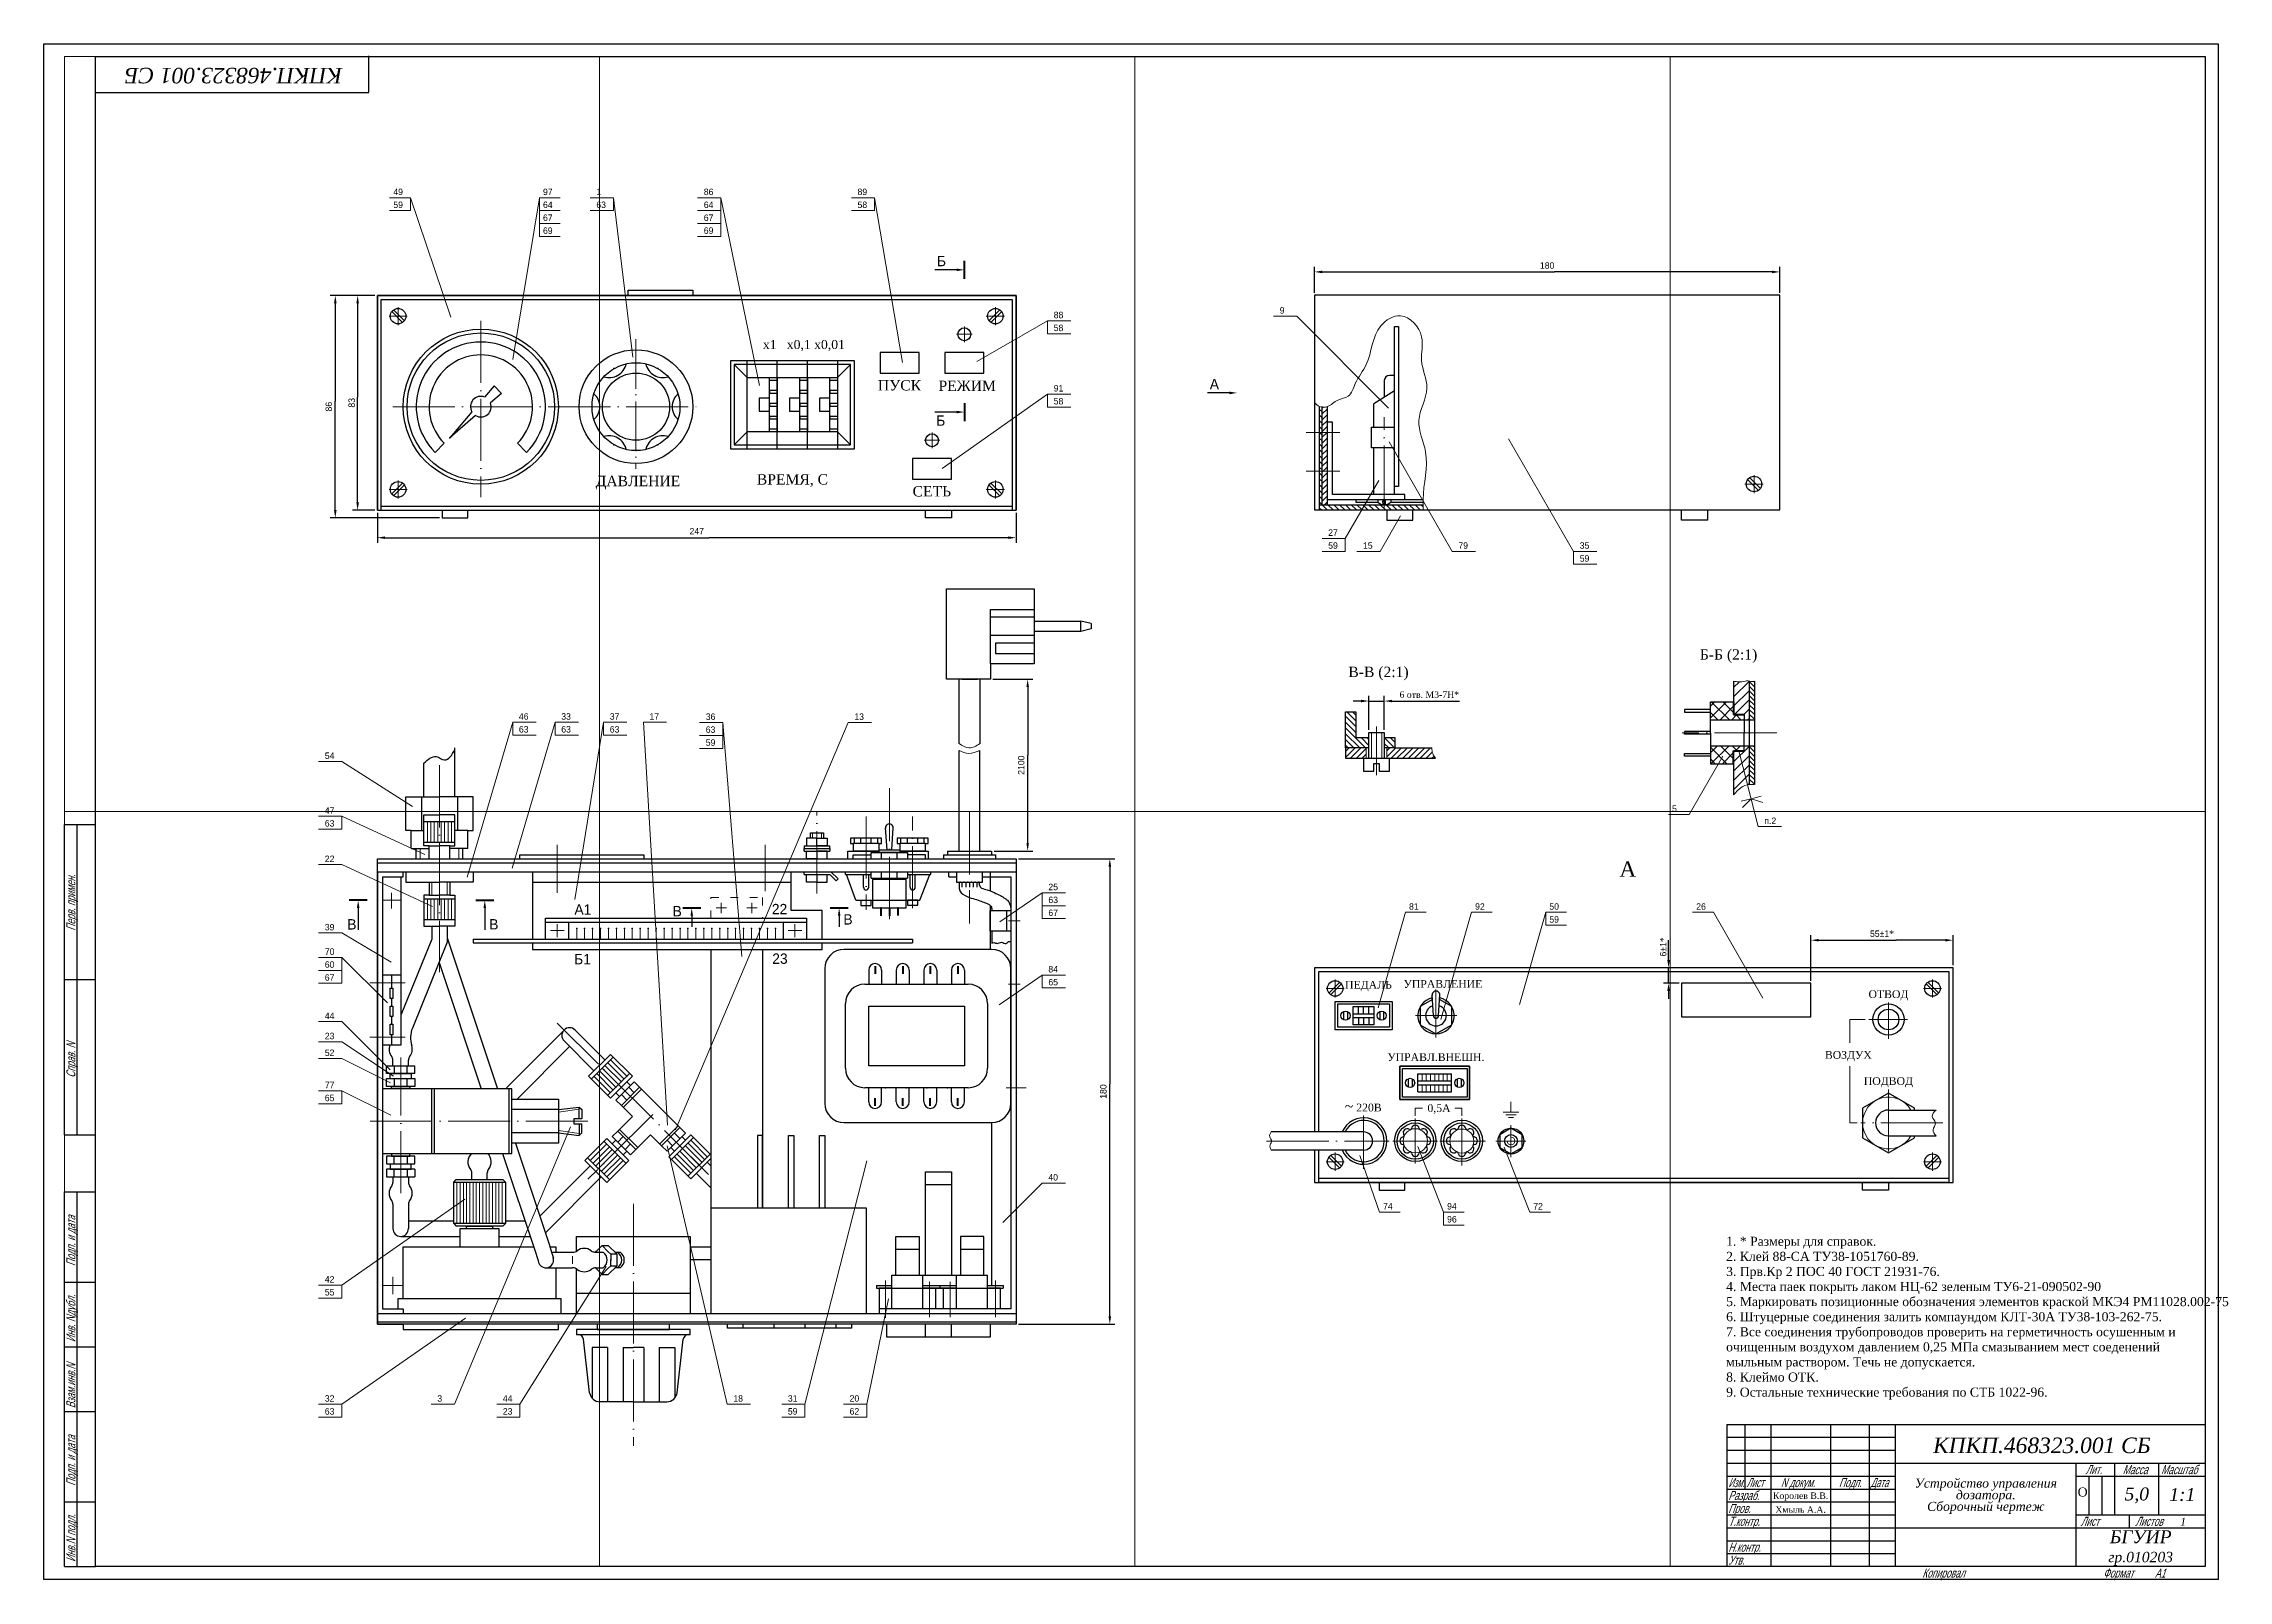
# Model space of a CAD drawing. Extents: x 981 to 3033, y 74 to 913.
# Drawn here: x 981 to 1826, y 318 to 913 of the extents above; entities that cross this region are included whole.
import ezdxf
from ezdxf.enums import TextEntityAlignment as Align

# ---------------------------------------------------------------- set-up
doc = ezdxf.new("R2010")
doc.units = 0
doc.header["$MEASUREMENT"] = 0
doc.linetypes.add('ACAD_ISO03W100', pattern=[30, 12, -18])
doc.linetypes.add('ACAD_ISO04W100', pattern=[30, 24, -3, 0, -3])
doc.layers.get('0').update_dxf_attribs({"linetype": 'CONTINUOUS'})
for name, color, linetype, lineweight in [('CENTR', 1, 'ACAD_ISO04W100', 15), ('KRUT', 3, 'CONTINUOUS', 30), ('POZICIYA', 6, 'CONTINUOUS', 18), ('TOLST', 2, 'CONTINUOUS', 80), ('Tonk', 4, 'CONTINUOUS', 20), ('TXT', 1, 'CONTINUOUS', 20)]:
    doc.layers.add(name, color=color, linetype=linetype, lineweight=lineweight)
doc.layers.add('DIMENSION', color=10, linetype='CONTINUOUS')
doc.layers.add('LAYER0VIEW0', color=7, linetype='CONTINUOUS')
doc.layers.add('Print', color=3, linetype='CONTINUOUS', lineweight=5, plot=False)
pattern_1 = [(135, (996.9703, 501.4604), (-1.122532, -1.122532), [])]

msp = doc.modelspace()

# ---------------------------------------------------------------- texts
at = {"layer": 'CENTR', "color": 7, "attachment_point": 5}
for s, insert, char_height, width in [('{\\fTimes New Roman|b0|i0|c204|p18;х1   х0,1 х0,01}', (1275.43323, 795.81087), 3.5, 42.9215), ('{\\fTimes New Roman|b0|i0|c204|p18;ПУСК}', (1312.41484, 780.42799), 4, 2.131628207280301e-14), ('{\\fTimes New Roman|b0|i0|c204|p18;ДАВЛЕНИЕ}', (1211.26386, 742.78288), 4, 42.9215), ('{\\fTimes New Roman|b0|i0|c204|p18;ВРЕМЯ, С}', (1271.00668, 743.60135), 4, 42.9215)]:
    msp.add_mtext(s, dxfattribs=dict(at, insert=insert, char_height=char_height, width=width))
at = {"layer": 'CENTR', "color": 7, "char_height": 4}
for s, insert, attachment_point in [('{\\fTimes New Roman|b0|i0|c204|p18;РЕЖИМ}', (1327.50075, 780.25109), 4), ('{\\fTimes New Roman|b0|i0|c204|p18;СЕТЬ}', (1324.91484, 739.42799), 5)]:
    msp.add_mtext(s, dxfattribs=dict(at, insert=insert, attachment_point=attachment_point))
at = {"layer": 'DIMENSION', "color": 7}
for s, p in [('Б', (1326.89188, 830.50271)), ('А', (1432.40898, 782.90375)), ('Б', (1326.59441, 768.80957)), ('А1', (1186.68865, 579.70695)), ('В', (1224.66351, 579.05553)), ('22', (1263.0372, 579.87026)), ('В', (1290.70204, 575.88357)), ('В', (1098.83885, 573.96862)), ('В', (1153.73304, 573.99016)), ('Б1', (1186.57823, 560.50883)), ('23', (1263.19673, 560.6887))]:
    msp.add_text(s, height=4, dxfattribs=at).set_placement(p, align=Align.TOP_LEFT)
at = {"layer": 'DIMENSION', "color": 7, "char_height": 2.5, "attachment_point": 5}
for s, insert in [('180', (1562.89858, 826.79265)), ('247', (1233.98746, 724.01562)), ('{\\fTimes New Roman|b0|i0|c204|p18;6 отв. М3-7Н*}', (1517.3177, 660.7829)), ('55%%p1{\\fTimes New Roman|b0|i0|c0|p18;*}', (1692.39858, 568.32436))]:
    msp.add_mtext(s, dxfattribs=dict(at, insert=insert))
at = {"layer": 'DIMENSION', "color": 7, "char_height": 2.5, "attachment_point": 5, "rotation": 90}
for s, insert in [('86', (1091.69813, 772.1795)), ('\\A1;83', (1100.55296, 773.6795)), ('\\A1;2100', (1359.48038, 633.52662)), ('6%%p1{\\fTimes New Roman|b0|i0|c0|p18;*}', (1607.76783, 563.24314)), ('\\A1;180', (1391.23951, 507.29275))]:
    msp.add_mtext(s, dxfattribs=dict(at, insert=insert))
at = {"layer": 'LAYER0VIEW0', "color": 7, "oblique": 20, "width": 0.7}
for s, p in [('Перв. примен.', (993.67767, 569.45627)), ('Справ. N', (993.67767, 512.59064)), ('Подп. и дата', (993.67767, 439.78335)), ('Инв. Nдубл.', (993.67767, 410.35314)), ('Взам.инв.N', (993.67767, 384.78335)), ('Подп. и дата', (993.67767, 354.78335)), ('Инв.N подл.', (993.67767, 325.35314))]:
    msp.add_text(s, height=3.5, rotation=90, dxfattribs=at).set_placement(p)
at = {"layer": 'LAYER0VIEW0', "color": 7, "oblique": 20}
for s, width, p in [('Изм.', 0.610539, (1632.98046, 354.31647)), ('Лист', 0.655823, (1639.92538, 354.31647)), ('N докум.', 0.7, (1653.25247, 354.31647)), ('Подп.', 0.7, (1675.69205, 354.31647)), ('Дата', 0.655823, (1687.92538, 354.31647)), ('Лит.', 0.7, (1771.08892, 359.31647)), ('Масса', 0.7, (1785.4608, 359.31647)), ('Масштаб', 0.7, (1800.31497, 359.31647)), ('Пров.', 0.7, (1632.92538, 344.31647)), ('Разраб.', 0.7, (1632.92538, 349.31647)), ('Т.контр.', 0.7, (1632.92538, 339.31647)), ('Лист', 0.7, (1769.20559, 339.31647)), ('Листов', 0.7, (1790.34101, 339.31647)), ('Н.контр.', 0.7, (1632.92538, 329.31647)), ('Утв.', 0.7, (1632.92538, 324.31647)), ('Копировал', 0.7, (1707.92538, 319.31648)), ('Формат', 0.7, (1777.92538, 319.31648)), ('A1', 0.7, (1797.92538, 319.24636))]:
    msp.add_text(s, height=3.5, dxfattribs=dict(at, width=width)).set_placement(p)
at = {"layer": 'LAYER0VIEW0', "color": 7, "insert": (1054.86073, 900.28974), "char_height": 6, "width": 103.5, "attachment_point": 5, "rotation": 180}
msp.add_mtext('{\\fTimes New Roman|b0|i1|c204|p18;КПКП.468323.001 СБ}', dxfattribs=at)
at = {"layer": 'LAYER0VIEW0', "color": 7, "attachment_point": 5}
for s, insert, char_height, width in [('{\\fTimes New Roman|b0|i1|c204|p18;КПКП.468323.001 СБ}', (1754.20495, 370.39972), 6, 103.5), ('{\\fTimes New Roman|b0|i0|c204|p18;Королев В.В.}', (1660.89972, 350.58599), 2.5, 22.8186), ('{\\fTimes New Roman|b0|i0|c204|p18;Хмыль А.А.}', (1660.89972, 345.58599), 2.5, 22.8186), ('{\\fTimes New Roman|b0|i0|c204|p18;О}', (1769.98645, 352.37916), 3.5, 5.1481), ('{\\fTimes New Roman|b0|i1|c204|p18;1:1}', (1808.52969, 351.40434), 5, 5.1481), ('{\\fTimes New Roman|b0|i1|c204|p18;БГУИР \\H0.8x;гр.010203}', (1792.44679, 330.79123), 5, 47.042)]:
    msp.add_mtext(s, dxfattribs=dict(at, insert=insert, char_height=char_height, width=width))
at = {"layer": 'LAYER0VIEW0', "color": 7, "insert": (1732.5239, 350.7771), "char_height": 3.5, "width": 67.4773, "attachment_point": 5, "line_spacing_factor": 0.771429}
msp.add_mtext('{\\fTimes New Roman|b0|i1|c204|p18;Устройство управления дозатора.\\PСборочный чертеж}', dxfattribs=at)
at = {"layer": 'LAYER0VIEW0', "insert": (1790.92538, 351.06877), "char_height": 5, "width": 17, "attachment_point": 5}
msp.add_mtext('{\\fTimes New Roman|b0|i1|c204|p18;5,0}', dxfattribs=at)
at = {"layer": 'LAYER0VIEW0', "insert": (1807.72527, 342.40839), "char_height": 3, "attachment_point": 1}
msp.add_mtext('{\\fTimes New Roman|b0|i1|c204|p18;1}', dxfattribs=at)
at = {"layer": 'POZICIYA', "color": 7}
for s, p in [('49', (1116.65639, 856.51499)), ('97', (1174.52512, 856.51499)), ('1', (1195.16978, 856.51499)), ('86', (1236.71833, 856.51499)), ('89', (1296.1798, 856.51499)), ('59', (1116.65639, 851.51499)), ('64', (1174.52512, 851.51499)), ('67', (1174.52512, 846.51499)), ('63', (1195.16978, 851.51499)), ('64', (1236.71833, 851.51499)), ('67', (1236.71833, 846.51499)), ('58', (1296.1798, 851.51499)), ('69', (1174.52512, 841.51499)), ('69', (1236.71833, 841.51499)), ('58', (1372.05549, 803.89327)), ('88', (1372.05549, 808.89327)), ('9', (1459.45318, 810.67758)), ('91', (1372.05549, 780.54635)), ('58', (1372.05549, 775.54635)), ('59', (1478.20474, 719.72016)), ('27', (1478.20474, 724.72016)), ('15', (1491.66552, 719.72016)), ('79', (1528.55992, 719.72016)), ('35', (1575.49666, 719.72016)), ('59', (1575.49666, 714.72016)), ('46', (1165.2206, 653.63317)), ('33', (1181.59486, 653.63317)), ('37', (1200.36012, 653.63317)), ('17', (1215.72109, 653.63317)), ('36', (1237.48772, 653.51778)), ('13', (1294.94827, 653.51778)), ('63', (1165.2206, 648.63317)), ('63', (1181.59486, 648.63317)), ('63', (1200.36012, 648.63317)), ('59', (1237.48772, 643.51778)), ('63', (1237.48772, 648.51778)), ('54', (1090.14982, 638.43528)), ('47', (1090.14982, 617.27974)), ('5', (1611.17122, 617.9496)), ('63', (1090.14982, 612.27974)), ('п.2', (1646.88757, 613.26855)), ('22', (1090.14982, 598.56112)), ('25', (1369.98551, 587.68038)), ('63', (1369.98551, 582.68038)), ('67', (1369.98551, 577.68038)), ('81', (1509.47377, 580.11031)), ('92', (1535.03157, 580.11031)), ('50', (1563.73403, 580.11031)), ('59', (1563.73403, 575.11031)), ('26', (1620.53817, 580.11031)), ('39', (1090.14982, 572.12657)), ('60', (1090.14982, 557.65797)), ('70', (1090.14982, 562.65797)), ('67', (1090.14982, 552.65797)), ('84', (1369.98551, 555.85442)), ('65', (1369.98551, 550.85442)), ('44', (1090.14982, 537.82781)), ('23', (1090.14982, 530.03717)), ('52', (1090.14982, 523.54507)), ('77', (1090.14982, 511.06865)), ('65', (1090.14982, 506.06865)), ('40', (1369.98551, 475.37526)), ('74', (1499.42463, 464.15952)), ('94', (1524.18691, 464.15952)), ('96', (1524.18691, 459.15952)), ('72', (1557.50891, 464.15952)), ('42', (1090.14982, 435.92003)), ('55', (1090.14982, 430.92003)), ('32', (1090.14982, 389.85149)), ('3', (1133.65271, 389.85149)), ('44', (1159.0072, 389.85149)), ('18', (1248.16001, 389.85149)), ('31', (1269.23525, 389.85149)), ('20', (1293.10859, 389.85149)), ('63', (1090.14982, 384.85149)), ('23', (1159.0072, 384.85149)), ('59', (1269.23525, 384.85149)), ('62', (1293.10859, 384.85149))]:
    msp.add_text(s, height=2.5, dxfattribs=at).set_placement(p, align=Align.TOP_LEFT)
at = {"layer": 'TXT', "color": 7}
for s, insert, char_height, width, attachment_point in [('{\\fTimes New Roman|b0|i0|c204|p32;Б-Б (2:1)}', (1633.05797, 675.68903), 4, 31.3665, 5), ('{\\fTimes New Roman|b0|i0|c204|p32;В-В (2:1)}', (1497.66115, 668.95345), 4, 31.3665, 5), ('{\\fTimes New Roman|b0|i0|c204|p32;А}', (1594.0901, 593.34932), 6, 31.3665, 5), ('{\\fTimes New Roman|b0|i0|c204|p18;ПЕДАЛЬ}', (1502.8101, 548.10352), 3, 22, 6), ('{\\fTimes New Roman|b0|i0|c204|p18;УПРАВЛЕНИЕ}', (1537.79708, 548.89111), 3, 22, 6), ('{\\fTimes New Roman|b0|i0|c204|p18;ОТВОД}', (1702.59728, 544.47934), 3, 22, 6), ('{\\fTimes New Roman|b0|i0|c204|p18;УПРАВЛ.ВНЕШН.}', (1519.85425, 520.5927), 3, 22, 5), ('{\\fTimes New Roman|b0|i0|c204|p18;ВОЗДУХ}', (1688.44663, 520.97687), 3, 22, 6), ('{\\fTimes New Roman|b0|i0|c204|p18;ПОДВОД}', (1704.37762, 510.86502), 3, 22, 6), ('{\\fTimes New Roman|b0|i0|c204|p32;~\\H0.75x; \\fTimes New Roman|b0|i0|c0|p18;220\\fTimes New Roman|b0|i0|c204|p18;В}', (1491.76424, 501.58909), 4, 22, 5), ('{\\fTimes New Roman|b0|i0|c204|p18;0,5А}', (1521.05946, 500.52759), 3, 22, 5), ('{\\fTimes New Roman|b0|i0|c204|p18;1. * Размеры для справок.\\P2. Клей 88-СА ТУ38-1051760-89.\\P3. Прв.Кр 2 ПОС 40 ГОСТ 21931-76.\\P4. Места паек покрыть лаком НЦ-62 зеленым ТУ6-21-090502-90\\P5. Маркировать позиционные обозначения элементов краской МКЭ4 РМ11028.002-75\\P6. Штуцерные соединения залить компаундом КЛТ-30А ТУ38-103-262-75.\\P7. Все соединения трубопроводов проверить на герметичность осушенным и очищенным воздухом давлением 0,25 МПа смазыванием мест соеденений мыльным раствором. Течь не допускается.\\P8. Клеймо ОТК.\\P9. Остальные технические требования по СТБ 1022-96.}', (1632.10975, 451.1404), 3.5, 185, 1)]:
    msp.add_mtext(s, dxfattribs=dict(at, insert=insert, char_height=char_height, width=width, attachment_point=attachment_point))

# ---------------------------------------------------------------- hatches: boundary and pattern name
at = {"layer": 'Tonk'}
h = msp.add_hatch(dxfattribs=at)
h.set_pattern_fill('ANSI31', scale=0.5, angle=90, style=0)
h.set_pattern_definition(pattern_1)
edge = h.paths.add_edge_path()
edge.add_spline(control_points=[(1475.89858, 772.0049), (1475.55083, 772.04116), (1475.21235, 772.12094), (1474.89858, 772.24852)], knot_values=[2.5, 2.5, 2.5, 2.5, 3.526060645, 3.526060645, 3.526060645, 3.526060645], degree=3, periodic=0)
edge.add_line((1474.89858, 772.24852), (1474.89858, 762.24852))
edge.add_line((1474.89858, 762.24852), (1475.89858, 762.24852))
edge.add_line((1475.89858, 762.24852), (1475.89858, 772.0049))
h.paths.add_polyline_path([(1475.89858, 762.24852), (1474.89858, 762.24852), (1474.89858, 747.24852), (1475.89858, 747.24852)])
h.paths.add_polyline_path([(1475.89858, 747.24852), (1474.89858, 747.24852), (1474.89858, 734.24852), (1475.89858, 734.24852)])
h = msp.add_hatch(dxfattribs=at)
h.set_pattern_fill('ANSI31', scale=0.5, style=0)
h.set_pattern_definition([(45, (996.9703, 501.4604), (-1.122532, 1.122532), [])])
edge = h.paths.add_edge_path()
edge.add_spline(control_points=[(1477.89858, 772.24852), (1477.27092, 772.02649), (1476.56759, 771.93515), (1475.89858, 772.0049)], knot_values=[3.526060645, 3.526060645, 3.526060645, 3.526060645, 5.5, 5.5, 5.5, 5.5], degree=3, periodic=0)
edge.add_line((1475.89858, 772.0049), (1475.89858, 762.24852))
edge.add_line((1475.89858, 762.24852), (1477.89858, 762.24852))
edge.add_line((1477.89858, 762.24852), (1477.89858, 772.24852))
h.paths.add_polyline_path([(1477.89858, 762.24852), (1475.89858, 762.24852), (1475.89858, 747.24852), (1477.89858, 747.24852)])
h.paths.add_polyline_path([(1477.89858, 747.24852), (1475.89858, 747.24852), (1475.89858, 734.24852), (1477.89858, 734.24852)])
h = msp.add_hatch(dxfattribs=at)
h.set_pattern_fill('ANSI31', scale=0.5, angle=90, style=0)
h.set_pattern_definition(pattern_1)
edge = h.paths.add_edge_path()
edge.add_line((1474.89858, 734.24852), (1474.89858, 732.24852))
edge.add_line((1474.89858, 732.24852), (1514.89858, 732.24852))
edge.add_spline(control_points=[(1514.89858, 732.24852), (1514.90038, 732.91523), (1514.90218, 733.58194), (1514.89858, 734.24852)], knot_values=[130.473659509, 130.473659509, 130.473659509, 130.473659509, 132.473659509, 132.473659509, 132.473659509, 132.473659509], degree=3, periodic=0)
edge.add_line((1514.89858, 734.24852), (1474.89858, 734.24852))
h = msp.add_hatch(dxfattribs=at)
h.set_pattern_fill('ANSI31', scale=0.8, style=0)
h.set_pattern_definition([(45, (928.8552, 471.017), (-1.796051, 1.796051), [])])
edge = h.paths.add_edge_path()
edge.add_spline(control_points=[(1641.01863, 666.06587), (1640.53524, 666.15313), (1639.13997, 666.02093), (1637.13678, 665.51353), (1635.63475, 665.90521), (1635.01863, 666.06587)], knot_values=[0, 0, 0, 0, 1.458032399, 4.167782804, 6.052273634, 6.052273634, 6.052273634, 6.052273634], degree=3, periodic=0)
edge.add_line((1635.01863, 666.06587), (1635.01863, 653.06587))
edge.add_line((1635.01863, 653.06587), (1639.01863, 653.06587))
edge.add_line((1639.01863, 653.06587), (1639.01863, 651.06587))
edge.add_line((1639.01863, 651.06587), (1641.01863, 651.06587))
edge.add_line((1641.01863, 651.06587), (1641.01863, 666.06587))
edge = h.paths.add_edge_path()
edge.add_line((1641.01863, 641.06587), (1639.01863, 641.06587))
edge.add_line((1639.01863, 641.06587), (1639.01863, 639.06587))
edge.add_line((1639.01863, 639.06587), (1635.01863, 639.06587))
edge.add_line((1635.01863, 639.06587), (1635.01863, 622.00374))
edge.add_spline(control_points=[(1635.01863, 622.00374), (1635.89148, 623.0535), (1637.48738, 624.97285), (1639.9064, 625.94114), (1641.01863, 626.06587)], knot_values=[0, 0, 0, 0, 4.051405598, 7.407488196, 7.407488196, 7.407488196, 7.407488196], degree=3, periodic=0)
edge.add_line((1641.01863, 626.06587), (1641.01863, 641.06587))
h = msp.add_hatch(dxfattribs=at)
h.set_pattern_fill('ANSI31', scale=0.4, angle=90, style=0)
h.set_pattern_definition([(135, (928.8552, 471.017), (-0.8980256, -0.8980256), [])])
edge = h.paths.add_edge_path()
edge.add_spline(control_points=[(1643.01863, 666.06587), (1642.75509, 665.9645), (1642.09887, 665.7121), (1641.42513, 665.9925), (1641.01863, 666.06587)], knot_values=[6.052273634, 6.052273634, 6.052273634, 6.052273634, 6.875193381, 8.101288445, 8.101288445, 8.101288445, 8.101288445], degree=3, periodic=0)
edge.add_line((1641.01863, 666.06587), (1641.01863, 651.06587))
edge.add_line((1641.01863, 651.06587), (1643.01863, 651.06587))
edge.add_line((1643.01863, 651.06587), (1643.01863, 666.06587))
edge = h.paths.add_edge_path()
edge.add_line((1643.01863, 641.06587), (1641.01863, 641.06587))
edge.add_line((1641.01863, 641.06587), (1641.01863, 626.06587))
edge.add_spline(control_points=[(1641.01863, 626.06587), (1641.68145, 626.14021), (1642.35004, 626.10304), (1643.01863, 626.06587)], knot_values=[7.407488196, 7.407488196, 7.407488196, 7.407488196, 9.407488196, 9.407488196, 9.407488196, 9.407488196], degree=3, periodic=0)
edge.add_line((1643.01863, 626.06587), (1643.01863, 641.06587))
h = msp.add_hatch(dxfattribs=at)
h.set_pattern_fill('ANSI31', scale=0.5, angle=90, style=0)
h.set_pattern_definition([(135, (893.4479, 480.5798), (-1.122532, -1.122532), [])])
h.paths.add_polyline_path([(1488.91543, 654.19673), (1484.91543, 654.19673), (1484.91543, 640.19673), (1493.91543, 640.19673), (1493.91543, 644.19673), (1488.91543, 644.19673)])
h.paths.add_polyline_path([(1499.91543, 640.19673), (1503.91543, 640.19673), (1503.91543, 644.19673), (1499.91543, 644.19673)])
h = msp.add_hatch(dxfattribs=at)
h.set_pattern_fill('NET', angle=45, style=0)
h.set_pattern_definition([(45, (928.8552, 471.017), (-2.245064, 2.245064), []), (135, (928.8552, 471.017), (-2.245064, -2.245064), [])])
h.paths.add_polyline_path([(1639.01863, 651.06587), (1639.01863, 653.06587), (1635.01863, 653.06587), (1635.01863, 658.06587), (1626.01863, 658.06587), (1626.01863, 651.06587)])
h.paths.add_polyline_path([(1635.01863, 634.06587), (1635.01863, 639.06587), (1639.01863, 639.06587), (1639.01863, 641.06587), (1626.01863, 641.06587), (1626.01863, 634.06587)])
h = msp.add_hatch(dxfattribs=at)
h.set_pattern_fill('ANSI31', scale=0.5, style=0)
h.set_pattern_definition([(45, (893.4479, 480.5798), (-1.122532, 1.122532), [])])
h.paths.add_polyline_path([(1492.91543, 640.19673), (1484.91543, 640.19673), (1484.91543, 636.19673), (1492.91543, 636.19673)])
edge = h.paths.add_edge_path()
edge.add_spline(control_points=[(1519.74821, 636.19673), (1519.32251, 636.77048), (1518.44114, 637.95833), (1518.30766, 639.43388), (1518.23865, 640.19673)], knot_values=[0, 0, 0, 0, 2.100969685, 4.349728906, 4.349728906, 4.349728906, 4.349728906], degree=3, periodic=0)
edge.add_line((1518.23865, 640.19673), (1503.91543, 640.19673))
edge.add_line((1503.91543, 640.19673), (1500.91543, 640.19673))
edge.add_line((1500.91543, 640.19673), (1500.91543, 636.19673))
edge.add_line((1500.91543, 636.19673), (1519.74821, 636.19673))

# ---------------------------------------------------------------- linework, layer by layer
for p, q in [((1110.48746, 732.1795), (1110.48746, 815.1795)), ((1110.48746, 815.1795), (1357.48746, 815.1795)), ((1111.98746, 732.1795), (1111.98746, 813.6795)), ((1111.98746, 813.6795), (1355.98746, 813.6795)), ((1355.98746, 813.6795), (1355.98746, 732.1795)), ((1357.48746, 815.1795), (1357.48746, 732.1795)), ((1111.98746, 733.6795), (1355.98746, 733.6795)), ((1111.98746, 732.1795), (1355.98746, 732.1795)), ((1335.48746, 600.29275), (1335.48746, 639.20833)), ((1343.48746, 600.29275), (1343.48746, 639.20833)), ((1275.48746, 602.29275), (1285.48746, 602.29275)), ((1275.48746, 601.29275), (1285.48746, 601.29275)), ((1275.48746, 601.29275), (1285.48746, 601.29275)), ((1275.48746, 600.29275), (1285.48746, 600.29275)), ((1330.98746, 600.29275), (1347.98746, 600.29275)), ((1110.48746, 597.29275), (1357.48746, 597.29275)), ((1110.48746, 595.79275), (1357.48746, 595.79275)), ((1165.48746, 598.79275), (1213.48746, 598.79275)), ((1165.48746, 597.29275), (1213.48746, 597.29275)), ((1275.48746, 592.29275), (1285.90167, 592.29275)), ((1285.90167, 592.29275), (1288.66944, 589.52498)), ((1329.48746, 598.79275), (1349.48746, 598.79275)), ((1329.48746, 597.29275), (1349.48746, 597.29275)), ((1330.98746, 598.79275), (1347.98746, 598.79275)), ((1275.48746, 591.29275), (1285.48746, 591.29275)), ((1285.48746, 591.29275), (1287.96233, 588.81787)), ((1147.48746, 566.29275), (1317.48746, 566.29275)), ((1175.48746, 574.29275), (1276.48746, 574.29275)), ((1175.48746, 572.79275), (1276.48746, 572.79275)), ((1147.48746, 564.79275), (1317.48746, 564.79275)), ((1718.39858, 473.65869), (1474.39858, 473.65869)), ((1718.39858, 472.15869), (1474.39858, 472.15869))]:
    msp.add_line(p, q)
at = {"color": 7}
for p, q in [((1207.48746, 817.1795), (1232.48746, 817.1795)), ((1207.48746, 815.1795), (1207.48746, 817.1795)), ((1232.48746, 817.1795), (1232.48746, 815.1795)), ((1120.25523, 804.70463), (1116.01258, 808.94727)), ((1120.96233, 805.41174), (1116.71969, 809.65438)), ((1347.01258, 805.41174), (1351.25523, 809.65438)), ((1347.71969, 804.70463), (1351.96233, 808.94727)), ((1503.89858, 738.24852), (1503.89858, 803.24852)), ((1503.89858, 803.24852), (1505.39858, 803.24852)), ((1505.39858, 803.24852), (1505.39858, 741.24852)), ((1294.98746, 789.9295), (1246.98746, 789.9295)), ((1246.98746, 789.9295), (1246.98746, 755.9295)), ((1293.48746, 788.4295), (1248.48746, 788.4295)), ((1248.48746, 788.4295), (1253.48746, 783.4295)), ((1248.48746, 788.4295), (1248.48746, 757.4295)), ((1253.48746, 755.9295), (1253.48746, 789.9295)), ((1265.15413, 755.9295), (1265.15413, 789.9295)), ((1276.82079, 755.9295), (1276.82079, 789.9295)), ((1288.48746, 789.9295), (1288.48746, 755.9295)), ((1293.48746, 788.4295), (1288.48746, 783.4295)), ((1293.48746, 757.4295), (1293.48746, 788.4295)), ((1294.98746, 755.9295), (1294.98746, 789.9295)), ((1155.62265, 780.22446), (1151.9331, 775.90913)), ((1158.53242, 777.3147), (1154.21709, 773.62514)), ((1155.62265, 780.22446), (1158.53242, 777.3147)), ((1253.48746, 783.4295), (1288.48746, 783.4295)), ((1503.89858, 778.24852), (1495.89858, 773.24852)), ((1499.89858, 782.24852), (1499.89858, 775.74852)), ((1503.89858, 784.24852), (1501.89858, 784.24852)), ((1147.02779, 770.17185), (1138.46664, 760.15869)), ((1474.89858, 732.24852), (1474.89858, 772.24852)), ((1475.89858, 734.24852), (1475.89858, 772.24852)), ((1477.89858, 734.24852), (1477.89858, 772.24852)), ((1495.89858, 764.24852), (1495.89858, 773.24852)), ((1148.47981, 768.71983), (1138.46664, 760.15869)), ((1253.48746, 762.4295), (1248.48746, 757.4295)), ((1288.48746, 762.4295), (1253.48746, 762.4295)), ((1293.48746, 757.4295), (1288.48746, 762.4295)), ((1479.89858, 766.24852), (1477.89858, 766.24852)), ((1479.89858, 738.24852), (1479.89858, 766.24852)), ((1494.89858, 756.24852), (1494.89858, 764.24852)), ((1494.89858, 764.24852), (1503.89858, 764.24852)), ((1136.34532, 758.03737), (1132.80979, 754.50183)), ((1164.62959, 758.03737), (1168.16513, 754.50183)), ((1246.98746, 755.9295), (1294.98746, 755.9295)), ((1248.48746, 757.4295), (1293.48746, 757.4295)), ((1503.89858, 756.24852), (1494.89858, 756.24852)), ((1495.89858, 738.24852), (1495.89858, 756.24852)), ((1644.66635, 739.77364), (1640.42371, 744.01628)), ((1645.37346, 740.48075), (1641.13082, 744.72339)), ((1120.25523, 742.65438), (1116.01258, 738.41174)), ((1120.96233, 741.94727), (1116.71969, 737.70463)), ((1347.01258, 741.94727), (1351.25523, 737.70463)), ((1347.71969, 742.65438), (1351.96233, 738.41174)), ((1477.89858, 736.24852), (1514.89858, 736.24852)), ((1507.89858, 738.24852), (1479.89858, 738.24852)), ((1488.89858, 736.24852), (1488.89858, 735.24852)), ((1488.89858, 735.24852), (1497.39858, 735.24852)), ((1497.39858, 736.24852), (1497.39858, 735.24852)), ((1499.40327, 734.28252), (1499.39858, 735.74852)), ((1499.39858, 735.74852), (1499.89858, 735.74852)), ((1500.39858, 735.74852), (1499.89858, 735.74852)), ((1500.39389, 734.28252), (1500.39858, 735.74852)), ((1502.39858, 736.24852), (1502.39858, 735.24852)), ((1502.39858, 735.24852), (1514.89858, 735.24852)), ((1505.39858, 741.24852), (1503.89858, 741.24852)), ((1507.89858, 736.24852), (1507.89858, 738.24852)), ((1135.48746, 732.1795), (1135.48746, 729.1795)), ((1135.48746, 729.1795), (1145.48746, 729.1795)), ((1145.48746, 729.1795), (1145.48746, 732.1795)), ((1322.48746, 729.1795), (1322.48746, 732.1795)), ((1332.48746, 729.1795), (1322.48746, 729.1795)), ((1332.48746, 732.1795), (1332.48746, 729.1795)), ((1474.89858, 734.24852), (1514.89858, 734.24852)), ((1500.89858, 732.24852), (1500.89858, 728.24852)), ((1500.89858, 728.24852), (1510.89858, 728.24852)), ((1510.89858, 728.24852), (1510.89858, 732.24852)), ((1614.89858, 728.24852), (1614.89858, 732.24852)), ((1624.89858, 728.24852), (1614.89858, 728.24852)), ((1624.89858, 732.24852), (1624.89858, 728.24852)), ((1330.55445, 701.76049), (1364.55445, 701.76049)), ((1330.55445, 666.76049), (1330.55445, 701.76049)), ((1364.55445, 701.76049), (1364.55445, 672.76049)), ((1347.55445, 693.76049), (1364.55445, 693.76049)), ((1347.55445, 672.76049), (1347.55445, 693.76049)), ((1364.55445, 690.76049), (1347.55445, 690.76049)), ((1364.55445, 689.26049), (1382.55445, 689.26049)), ((1382.55445, 685.26049), (1364.55445, 685.26049)), ((1386.55445, 688.26049), (1382.55445, 689.26049)), ((1382.55445, 685.26049), (1382.55445, 689.26049)), ((1386.55445, 686.26049), (1382.55445, 685.26049)), ((1386.55445, 688.26049), (1386.55445, 686.26049)), ((1347.55445, 683.76049), (1364.55445, 683.76049)), ((1364.55445, 680.76049), (1349.55445, 680.76049)), ((1349.55445, 680.76049), (1349.55445, 676.76049)), ((1349.55445, 676.76049), (1364.55445, 676.76049)), ((1364.55445, 672.76049), (1347.55445, 672.76049)), ((1347.55445, 672.76049), (1347.55445, 667.76049)), ((1347.55445, 667.76049), (1347.55445, 666.76049)), ((1347.55445, 666.76049), (1330.55445, 666.76049)), ((1335.48374, 641.87503), (1335.48374, 666.76049)), ((1336.55445, 666.76049), (1342.55445, 666.76049)), ((1343.54347, 641.87503), (1343.54347, 666.76049)), ((1635.01863, 666.06587), (1635.01863, 653.06587)), ((1641.01863, 666.06587), (1641.01863, 626.06587)), ((1643.01863, 666.06587), (1643.01863, 626.06587)), ((1484.91543, 640.19673), (1484.91543, 654.19673)), ((1484.91543, 654.19673), (1488.91543, 654.19673)), ((1488.91543, 654.19673), (1488.91543, 644.19673)), ((1626.01863, 655.06587), (1616.01863, 655.06587)), ((1616.01863, 655.06587), (1616.01863, 654.06587)), ((1616.01863, 654.06587), (1626.01863, 654.06587)), ((1626.01863, 646.06587), (1626.01863, 658.06587)), ((1626.01863, 658.06587), (1635.01863, 658.06587)), ((1626.01863, 651.06587), (1643.01863, 651.06587)), ((1639.01863, 653.06587), (1639.01863, 646.06587)), ((1488.91543, 644.19673), (1493.91543, 644.19673)), ((1493.91543, 636.19673), (1493.91543, 646.19673)), ((1493.91543, 646.19673), (1499.91543, 646.19673)), ((1499.91543, 646.19673), (1499.91543, 636.19673)), ((1499.91543, 644.19673), (1503.91543, 644.19673)), ((1503.91543, 644.19673), (1503.91543, 640.19673)), ((1626.01863, 646.56587), (1616.01863, 646.56587)), ((1616.01863, 646.56587), (1616.01863, 646.06587)), ((1616.01863, 645.56587), (1616.01863, 646.06587)), ((1626.01863, 645.56587), (1616.01863, 645.56587)), ((1626.01863, 646.06587), (1626.01863, 634.06587)), ((1639.01863, 639.06587), (1639.01863, 646.06587)), ((1128.48746, 621.29275), (1128.48746, 634.29275)), ((1140.48746, 621.29275), (1140.48746, 640.22096)), ((1493.91543, 640.19673), (1484.91543, 640.19673)), ((1484.91543, 640.19673), (1484.91543, 636.19673)), ((1484.91543, 636.19673), (1519.74821, 636.19673)), ((1491.91543, 636.19673), (1491.91543, 631.19673)), ((1495.91543, 634.19673), (1497.91543, 634.19673)), ((1495.91543, 631.19673), (1495.91543, 634.19673)), ((1497.91543, 634.19673), (1497.91543, 631.19673)), ((1503.91543, 640.19673), (1499.91543, 640.19673)), ((1501.91543, 631.19673), (1501.91543, 636.19673)), ((1503.91543, 640.19673), (1518.23865, 640.19673)), ((1616.01863, 638.06587), (1626.01863, 638.06587)), ((1616.01863, 637.06587), (1616.01863, 638.06587)), ((1626.01863, 637.06587), (1616.01863, 637.06587)), ((1626.01863, 641.06587), (1643.01863, 641.06587)), ((1626.01863, 634.06587), (1635.01863, 634.06587)), ((1635.01863, 639.06587), (1635.01863, 622.00374)), ((1491.91543, 631.19673), (1495.91543, 631.19673)), ((1497.91543, 631.19673), (1501.91543, 631.19673)), ((1121.48746, 621.29275), (1134.48746, 621.29275)), ((1121.48746, 608.29275), (1121.48746, 621.29275)), ((1127.48746, 621.29275), (1127.48746, 608.29275)), ((1147.48746, 621.29275), (1134.48746, 621.29275)), ((1141.48746, 621.29275), (1141.48746, 608.29275)), ((1147.48746, 608.29275), (1147.48746, 621.29275)), ((1128.48746, 602.29275), (1128.48746, 614.29275)), ((1128.48746, 614.29275), (1134.48746, 614.29275)), ((1128.48746, 611.79275), (1140.48746, 611.79275)), ((1140.48746, 614.29275), (1134.48746, 614.29275)), ((1140.48746, 602.29275), (1140.48746, 614.29275)), ((1307.58746, 600.79275), (1306.98746, 609.29275)), ((1309.38746, 600.79275), (1309.98746, 609.29275)), ((1123.48746, 608.29275), (1121.48746, 608.29275)), ((1123.48746, 601.29275), (1123.48746, 608.29275)), ((1123.48746, 608.29275), (1128.48746, 608.29275)), ((1123.48746, 601.29275), (1130.48746, 601.29275)), ((1125.48746, 597.29275), (1125.48746, 601.29275)), ((1125.48746, 597.29275), (1125.48746, 601.29275)), ((1128.48746, 603.79275), (1140.48746, 603.79275)), ((1130.48746, 602.29275), (1128.48746, 602.29275)), ((1130.48746, 597.29275), (1130.48746, 602.29275)), ((1130.48746, 602.29275), (1134.48746, 602.29275)), ((1138.48746, 602.29275), (1134.48746, 602.29275)), ((1138.48746, 597.29275), (1138.48746, 602.29275)), ((1138.48746, 597.29275), (1138.48746, 602.29275)), ((1138.48746, 602.29275), (1140.48746, 602.29275)), ((1145.48746, 601.29275), (1138.48746, 601.29275)), ((1145.48746, 608.29275), (1140.48746, 608.29275)), ((1143.48746, 597.29275), (1143.48746, 601.29275)), ((1143.48746, 597.29275), (1143.48746, 601.29275)), ((1145.48746, 601.29275), (1145.48746, 608.29275)), ((1145.48746, 608.29275), (1147.48746, 608.29275)), ((1275.48746, 602.29275), (1275.48746, 601.29275)), ((1275.48746, 600.29275), (1275.48746, 601.29275)), ((1280.48746, 605.29275), (1276.48746, 605.29275)), ((1276.48746, 605.29275), (1276.48746, 602.29275)), ((1276.48746, 602.29275), (1280.48746, 602.29275)), ((1276.48746, 600.29275), (1280.48746, 600.29275)), ((1276.48746, 597.29275), (1276.48746, 600.29275)), ((1277.98746, 605.29275), (1277.98746, 607.29275)), ((1277.98746, 607.29275), (1282.98746, 607.29275)), ((1280.48746, 605.29275), (1284.48746, 605.29275)), ((1280.48746, 602.29275), (1280.48746, 605.29275)), ((1280.48746, 602.29275), (1280.48746, 605.29275)), ((1284.48746, 602.29275), (1280.48746, 602.29275)), ((1280.48746, 600.29275), (1280.48746, 597.29275)), ((1280.48746, 600.29275), (1280.48746, 597.29275)), ((1284.48746, 600.29275), (1280.48746, 600.29275)), ((1282.98746, 607.29275), (1282.98746, 605.29275)), ((1284.48746, 605.29275), (1284.48746, 602.29275)), ((1284.48746, 597.29275), (1284.48746, 600.29275)), ((1285.48746, 601.29275), (1285.48746, 602.29275)), ((1285.48746, 601.29275), (1285.48746, 600.29275)), ((1292.48746, 600.29275), (1304.48746, 600.29275)), ((1292.48746, 597.29275), (1292.48746, 600.29275)), ((1305.48746, 605.29275), (1293.48746, 605.29275)), ((1293.48746, 605.29275), (1293.48746, 603.29275)), ((1293.48746, 603.29275), (1294.48746, 603.29275)), ((1304.48746, 603.29275), (1294.48746, 603.29275)), ((1294.48746, 603.29275), (1294.48746, 600.29275)), ((1304.48746, 600.29275), (1294.48746, 600.29275)), ((1294.98746, 603.29275), (1294.98746, 605.29275)), ((1297.48746, 603.29275), (1297.48746, 605.29275)), ((1301.48746, 603.29275), (1301.48746, 605.29275)), ((1303.98746, 603.29275), (1303.98746, 605.29275)), ((1304.48746, 600.29275), (1304.48746, 603.29275)), ((1304.48746, 603.29275), (1305.48746, 603.29275)), ((1304.48746, 600.79275), (1312.48746, 600.79275)), ((1304.48746, 599.79275), (1304.48746, 600.79275)), ((1305.48746, 603.29275), (1305.48746, 605.29275)), ((1323.48746, 605.29275), (1311.48746, 605.29275)), ((1311.48746, 605.29275), (1311.48746, 603.29275)), ((1311.48746, 603.29275), (1312.48746, 603.29275)), ((1322.48746, 603.29275), (1312.48746, 603.29275)), ((1312.48746, 603.29275), (1312.48746, 600.29275)), ((1312.48746, 600.79275), (1312.48746, 599.79275)), ((1312.48746, 600.29275), (1323.48746, 600.29275)), ((1322.48746, 600.29275), (1312.48746, 600.29275)), ((1312.98746, 603.29275), (1312.98746, 605.29275)), ((1315.48746, 603.29275), (1315.48746, 605.29275)), ((1319.48746, 603.29275), (1319.48746, 605.29275)), ((1321.98746, 603.29275), (1321.98746, 605.29275)), ((1322.48746, 600.29275), (1322.48746, 603.29275)), ((1322.48746, 603.29275), (1323.48746, 603.29275)), ((1323.48746, 603.29275), (1323.48746, 605.29275)), ((1323.48746, 600.29275), (1323.48746, 597.29275)), ((1330.98746, 600.29275), (1330.98746, 598.79275)), ((1347.98746, 600.29275), (1347.98746, 598.79275)), ((1110.48746, 592.29275), (1110.48746, 417.29275)), ((1110.48746, 592.29275), (1357.48746, 592.29275)), ((1110.48746, 592.29275), (1120.48746, 592.29275)), ((1120.48746, 590.29275), (1120.48746, 592.29275)), ((1121.48746, 592.29275), (1121.48746, 588.29275)), ((1147.48746, 592.29275), (1147.48746, 588.29275)), ((1165.48746, 598.79275), (1165.48746, 597.29275)), ((1170.48746, 592.29275), (1170.48746, 566.29275)), ((1213.48746, 598.79275), (1213.48746, 597.29275)), ((1270.48746, 577.29275), (1270.48746, 592.29275)), ((1275.48746, 591.29275), (1275.48746, 592.29275)), ((1280.48746, 597.29275), (1276.48746, 597.29275)), ((1291.48746, 592.29275), (1324.48746, 592.29275)), ((1291.48746, 591.29275), (1291.48746, 592.29275)), ((1294.48746, 598.79275), (1301.48746, 598.79275)), ((1294.48746, 597.29275), (1294.48746, 598.79275)), ((1301.48746, 599.79275), (1315.48746, 599.79275)), ((1301.48746, 597.29275), (1301.48746, 599.79275)), ((1301.48746, 597.29275), (1315.48746, 597.29275)), ((1301.48746, 592.29275), (1315.48746, 592.29275)), ((1301.48746, 589.79275), (1301.48746, 592.29275)), ((1312.48746, 599.79275), (1304.48746, 599.79275)), ((1305.48746, 597.29275), (1305.48746, 599.79275)), ((1305.48746, 589.79275), (1305.48746, 592.29275)), ((1311.48746, 597.29275), (1311.48746, 599.79275)), ((1311.48746, 589.79275), (1311.48746, 592.29275)), ((1315.48746, 599.79275), (1315.48746, 597.29275)), ((1322.48746, 598.79275), (1315.48746, 598.79275)), ((1315.48746, 592.29275), (1315.48746, 589.79275)), ((1322.48746, 597.29275), (1322.48746, 598.79275)), ((1324.48746, 591.29275), (1324.48746, 592.29275)), ((1329.48746, 598.79275), (1329.48746, 597.29275)), ((1331.48746, 592.29275), (1357.48746, 592.29275)), ((1331.48746, 590.29275), (1331.48746, 592.29275)), ((1334.48746, 592.29275), (1334.48746, 588.29275)), ((1344.48746, 588.29275), (1344.48746, 592.29275)), ((1347.48746, 592.29275), (1347.48746, 584.92)), ((1349.48746, 598.79275), (1349.48746, 597.29275)), ((1357.48746, 592.29275), (1357.48746, 417.29275)), ((1112.48746, 590.29275), (1112.48746, 423.29275)), ((1112.48746, 590.29275), (1120.48746, 590.29275)), ((1119.48746, 590.29275), (1119.48746, 525.29275)), ((1121.48746, 588.29275), (1134.48746, 588.29275)), ((1130.48746, 583.29275), (1128.48746, 583.29275)), ((1128.48746, 583.29275), (1128.48746, 571.29275)), ((1130.48746, 588.29275), (1130.48746, 583.29275)), ((1130.48746, 583.29275), (1134.48746, 583.29275)), ((1130.48746, 583.29275), (1134.48746, 583.29275)), ((1147.48746, 588.29275), (1134.48746, 588.29275)), ((1138.48746, 583.29275), (1134.48746, 583.29275)), ((1138.48746, 583.29275), (1134.48746, 583.29275)), ((1138.48746, 588.29275), (1138.48746, 583.29275)), ((1138.48746, 583.29275), (1140.48746, 583.29275)), ((1140.48746, 583.29275), (1140.48746, 571.29275)), ((1170.48746, 588.29275), (1270.48746, 588.29275)), ((1276.48746, 588.29275), (1276.48746, 591.29275)), ((1280.48746, 588.29275), (1276.48746, 588.29275)), ((1280.48746, 591.29275), (1280.48746, 588.29275)), ((1280.48746, 591.29275), (1280.48746, 588.29275)), ((1280.48746, 588.29275), (1284.48746, 588.29275)), ((1284.48746, 588.29275), (1284.48746, 591.29275)), ((1288.66944, 589.52498), (1287.96233, 588.81787)), ((1291.48746, 591.29275), (1301.48746, 591.29275)), ((1295.48746, 581.29275), (1291.85109, 591.29275)), ((1298.48746, 586.29275), (1298.48746, 591.29275)), ((1300.48746, 586.29275), (1300.48746, 591.29275)), ((1301.48746, 589.79275), (1315.48746, 589.79275)), ((1301.98746, 589.29275), (1301.98746, 578.29275)), ((1308.48746, 589.29275), (1301.98746, 589.29275)), ((1305.48746, 589.79275), (1305.48746, 589.29275)), ((1314.98746, 589.29275), (1308.48746, 589.29275)), ((1311.48746, 589.79275), (1311.48746, 589.29275)), ((1314.98746, 578.29275), (1314.98746, 589.29275)), ((1315.48746, 591.29275), (1324.48746, 591.29275)), ((1316.48746, 586.29275), (1316.48746, 591.29275)), ((1318.48746, 586.29275), (1318.48746, 591.29275)), ((1320.32284, 581.37779), (1324.10591, 591.29275)), ((1331.48746, 590.29275), (1334.48746, 590.29275)), ((1334.48746, 588.29275), (1344.48746, 588.29275)), ((1336.56977, 588.29275), (1336.56977, 586.29275)), ((1337.99834, 588.29275), (1337.99834, 586.29275)), ((1339.42691, 588.29275), (1339.42691, 586.29275)), ((1340.85548, 588.29275), (1340.85548, 586.29275)), ((1342.28406, 588.29275), (1342.28406, 586.29275)), ((1344.48746, 590.29275), (1355.48746, 590.29275)), ((1355.48746, 590.29275), (1355.48746, 423.29275)), ((1128.48746, 581.79275), (1140.48746, 581.79275)), ((1282.48746, 577.29275), (1270.48746, 577.29275)), ((1282.48746, 566.29275), (1282.48746, 577.29275)), ((1295.48746, 581.29275), (1320.32284, 581.37779)), ((1297.49089, 581.30645), (1297.49089, 579.30645)), ((1297.49089, 579.30645), (1301.49089, 579.30645)), ((1301.49089, 579.30645), (1301.48402, 581.31328)), ((1301.98746, 578.29275), (1314.98746, 578.29275)), ((1319.48059, 581.3749), (1315.48746, 581.36123)), ((1315.48746, 581.36123), (1315.48746, 579.36808)), ((1315.48746, 579.36808), (1319.48746, 579.36808)), ((1319.48746, 579.36808), (1319.48059, 581.3749)), ((1347.48746, 579.26296), (1347.48746, 562.29136)), ((1347.48746, 577.29275), (1355.48746, 577.29275)), ((1347.48746, 569.29275), (1347.48746, 577.29275)), ((1353.78746, 577.29275), (1353.78746, 569.29275)), ((1355.48746, 577.29275), (1355.48746, 569.29275)), ((1131.48746, 566.26879), (1119.48746, 536.85359)), ((1128.48746, 573.79275), (1140.48746, 573.79275)), ((1128.48746, 571.29275), (1134.48746, 571.29275)), ((1131.48746, 571.29275), (1131.48746, 566.26879)), ((1140.48746, 571.29275), (1134.48746, 571.29275)), ((1137.48746, 571.29275), (1137.48746, 565.09201)), ((1137.48746, 566.75463), (1156.93294, 508.29275)), ((1147.48746, 566.29275), (1147.48746, 564.79275)), ((1175.48746, 574.29275), (1276.48746, 574.29275)), ((1175.48746, 566.29275), (1175.48746, 574.29275)), ((1184.48746, 566.29275), (1184.48746, 572.79275)), ((1267.48746, 566.29275), (1267.48746, 572.79275)), ((1276.48746, 574.29275), (1276.48746, 566.29275)), ((1317.48746, 566.29275), (1317.48746, 564.79275)), ((1355.48746, 569.29275), (1347.48746, 569.29275)), ((1348.128, 569.29275), (1348.128, 564.66725)), ((1137.48746, 565.09201), (1124.02973, 531.8125)), ((1170.48746, 564.79275), (1170.48746, 562.29275)), ((1170.48746, 562.29275), (1282.48746, 562.29275)), ((1239.48746, 562.29275), (1239.48746, 421.29275)), ((1259.48746, 562.29275), (1259.48746, 462.29275)), ((1282.48746, 562.29275), (1282.48746, 564.79275)), ((1347.98746, 562.29275), (1290.98746, 562.29275)), ((1119.48746, 552.29275), (1112.48746, 552.29275)), ((1115.98746, 552.29275), (1115.98746, 547.29275)), ((1134.32143, 557.26276), (1150.60974, 508.29275)), ((1283.48746, 554.79275), (1283.48746, 502.79275)), ((1300.48746, 554.29275), (1300.48746, 548.79275)), ((1305.48746, 554.29275), (1305.48746, 548.79275)), ((1311.15413, 554.29275), (1311.15413, 548.79275)), ((1316.15413, 554.29275), (1316.15413, 548.79275)), ((1321.82079, 554.29275), (1321.82079, 548.79275)), ((1326.82079, 554.29275), (1326.82079, 548.79275)), ((1332.48746, 554.29275), (1332.48746, 548.79275)), ((1337.48746, 554.29275), (1337.48746, 548.79275)), ((1355.48746, 502.79275), (1355.48746, 554.79275)), ((1719.89858, 555.15869), (1472.89858, 555.15869)), ((1472.89858, 555.15869), (1472.89858, 491.65869)), ((1718.39858, 553.65869), (1474.39858, 553.65869)), ((1474.39858, 553.65869), (1474.39858, 491.65869)), ((1478.42371, 545.39092), (1482.66635, 549.63356)), ((1714.37346, 545.39092), (1710.13082, 549.63356)), ((1718.39858, 472.15869), (1718.39858, 553.65869)), ((1115.48746, 547.29275), (1116.48746, 547.29275)), ((1115.48746, 543.29275), (1115.48746, 547.29275)), ((1116.48746, 543.29275), (1115.48746, 543.29275)), ((1115.98746, 543.29275), (1115.98746, 540.29275)), ((1116.48746, 547.29275), (1116.48746, 543.29275)), ((1291.48746, 516.29275), (1291.48746, 541.29275)), ((1298.98746, 548.79275), (1338.98746, 548.79275)), ((1346.48746, 541.29275), (1346.48746, 516.29275)), ((1479.13082, 544.68382), (1483.37346, 548.92646)), ((1480.89858, 542.15869), (1502.89858, 542.15869)), ((1480.89858, 531.15869), (1480.89858, 542.15869)), ((1481.89858, 541.15869), (1501.89858, 541.15869)), ((1481.89858, 532.15869), (1481.89858, 541.15869)), ((1501.89858, 541.15869), (1501.89858, 532.15869)), ((1502.89858, 542.15869), (1502.89858, 531.15869)), ((1518.89858, 536.65869), (1518.39858, 544.65869)), ((1520.89858, 536.65869), (1521.39858, 544.65869)), ((1713.66635, 544.68382), (1709.42371, 548.92646)), ((1115.48746, 540.29275), (1116.48746, 540.29275)), ((1115.48746, 536.29275), (1115.48746, 540.29275)), ((1116.48746, 536.29275), (1115.48746, 536.29275)), ((1115.48746, 533.29275), (1116.48746, 533.29275)), ((1115.48746, 529.29275), (1115.48746, 533.29275)), ((1115.98746, 536.29275), (1115.98746, 533.29275)), ((1116.48746, 540.29275), (1116.48746, 536.29275)), ((1116.48746, 533.29275), (1116.48746, 529.29275)), ((1300.48746, 540.29275), (1337.48746, 540.29275)), ((1300.48746, 517.29275), (1300.48746, 540.29275)), ((1337.48746, 540.29275), (1337.48746, 517.29275)), ((1484.14858, 538.23983), (1484.14858, 535.07755)), ((1485.64858, 538.23983), (1485.64858, 535.07755)), ((1487.89858, 540.15869), (1495.89858, 540.15869)), ((1487.89858, 533.15869), (1487.89858, 540.15869)), ((1487.89858, 537.40869), (1495.89858, 537.40869)), ((1487.89858, 535.90869), (1495.89858, 535.90869)), ((1495.89858, 533.15869), (1487.89858, 533.15869)), ((1489.89858, 537.40869), (1489.89858, 540.15869)), ((1489.89858, 535.90869), (1489.89858, 533.15869)), ((1491.89858, 537.40869), (1491.89858, 540.15869)), ((1491.89858, 535.90869), (1491.89858, 533.15869)), ((1493.89858, 537.40869), (1493.89858, 540.15869)), ((1493.89858, 535.90869), (1493.89858, 533.15869)), ((1495.89858, 540.15869), (1495.89858, 533.15869)), ((1498.14858, 538.23983), (1498.14858, 535.07755)), ((1499.64858, 538.23983), (1499.64858, 535.07755)), ((1119.48746, 525.29275), (1112.48746, 525.29275)), ((1116.48746, 529.29275), (1115.48746, 529.29275)), ((1115.98746, 529.29275), (1115.98746, 525.29275)), ((1182.68897, 531.09123), (1160.36614, 508.7684)), ((1184.81029, 524.72727), (1164.60878, 504.52576)), ((1194.23262, 515.30494), (1182.68897, 526.84859)), ((1198.47527, 519.54758), (1186.93161, 531.09123)), ((1502.89858, 531.15869), (1480.89858, 531.15869)), ((1501.89858, 532.15869), (1481.89858, 532.15869)), ((1113.98746, 517.29275), (1124.98746, 517.29275)), ((1113.98746, 514.29275), (1113.98746, 517.29275)), ((1116.48746, 517.29275), (1116.48746, 519.47801)), ((1116.98746, 517.29275), (1116.98746, 514.29275)), ((1121.98746, 514.29275), (1121.98746, 517.29275)), ((1122.48746, 517.29275), (1122.48746, 519.47801)), ((1124.98746, 514.29275), (1124.98746, 517.29275)), ((1192.1113, 513.18362), (1200.59659, 521.6689)), ((1193.17196, 512.12296), (1201.65725, 520.60824)), ((1200.59659, 521.6689), (1209.08187, 513.18362)), ((1337.48746, 517.29275), (1300.48746, 517.29275)), ((1505.89858, 517.15869), (1532.89858, 517.15869)), ((1505.89858, 504.15869), (1505.89858, 517.15869)), ((1506.89858, 516.15869), (1531.89858, 516.15869)), ((1506.89858, 505.15869), (1506.89858, 516.15869)), ((1531.89858, 516.15869), (1531.89858, 505.15869)), ((1532.89858, 517.15869), (1532.89858, 504.15869)), ((1162.48746, 508.29275), (1112.48746, 508.29275)), ((1124.98746, 514.29275), (1113.98746, 514.29275)), ((1113.98746, 509.29275), (1113.98746, 512.29275)), ((1113.98746, 512.29275), (1124.98746, 512.29275)), ((1124.98746, 509.29275), (1113.98746, 509.29275)), ((1115.48746, 514.29275), (1123.48746, 514.29275)), ((1115.48746, 512.29275), (1115.48746, 514.29275)), ((1115.98746, 509.29275), (1122.98746, 509.29275)), ((1115.98746, 508.29275), (1115.98746, 509.29275)), ((1116.98746, 512.29275), (1116.98746, 509.29275)), ((1121.98746, 509.29275), (1121.98746, 512.29275)), ((1122.98746, 509.29275), (1122.98746, 508.29275)), ((1123.48746, 514.29275), (1123.48746, 512.29275)), ((1124.98746, 512.29275), (1124.98746, 509.29275)), ((1131.48746, 483.29275), (1131.48746, 508.29275)), ((1132.48746, 508.29275), (1132.48746, 483.29275)), ((1161.48746, 483.29275), (1161.48746, 508.29275)), ((1162.48746, 483.29275), (1162.48746, 508.29275)), ((1200.59659, 504.69834), (1192.1113, 513.18362)), ((1199.53593, 505.759), (1208.02121, 514.24428)), ((1209.08187, 513.18362), (1200.59659, 504.69834)), ((1202.71791, 506.81966), (1206.96055, 511.0623)), ((1202.71791, 503.99123), (1209.78897, 511.0623)), ((1204.83923, 501.86991), (1211.91029, 508.94098)), ((1205.54633, 501.1628), (1212.6174, 508.23387)), ((1206.96055, 511.0623), (1208.37476, 509.64809)), ((1209.78897, 506.81966), (1207.66765, 508.94098)), ((1209.78897, 511.0623), (1211.91029, 508.94098)), ((1211.91029, 508.94098), (1219.68847, 501.1628)), ((1338.98746, 508.79275), (1298.98746, 508.79275)), ((1300.48746, 503.29275), (1300.48746, 508.79275)), ((1305.48746, 503.29275), (1305.48746, 508.79275)), ((1311.15413, 503.29275), (1311.15413, 508.79275)), ((1316.15413, 503.29275), (1316.15413, 508.79275)), ((1321.82079, 503.29275), (1321.82079, 508.79275)), ((1326.82079, 503.29275), (1326.82079, 508.79275)), ((1332.48746, 503.29275), (1332.48746, 508.79275)), ((1337.48746, 503.29275), (1337.48746, 508.79275)), ((1509.14858, 512.23983), (1509.14858, 509.07755)), ((1510.64858, 512.23983), (1510.64858, 509.07755)), ((1512.89858, 507.15869), (1512.89858, 514.15869)), ((1512.89858, 514.15869), (1525.89858, 514.15869)), ((1512.89858, 511.40869), (1525.89858, 511.40869)), ((1512.89858, 509.90869), (1525.89858, 509.90869)), ((1512.89858, 507.15869), (1525.89858, 507.15869)), ((1525.89858, 507.15869), (1525.89858, 514.15869)), ((1528.14858, 512.23983), (1528.14858, 509.07755)), ((1529.64858, 512.23983), (1529.64858, 509.07755)), ((1162.48746, 504.29275), (1180.48746, 504.29275)), ((1180.48746, 500.29275), (1162.48746, 500.29275)), ((1180.48746, 504.29275), (1180.48746, 487.29275)), ((1180.48746, 500.29275), (1188.48746, 501.29275)), ((1188.48746, 501.29275), (1189.48746, 500.29275)), ((1188.48746, 496.79275), (1188.48746, 501.29275)), ((1189.48746, 500.29275), (1189.48746, 496.79275)), ((1204.13212, 505.40544), (1202.71791, 506.81966)), ((1204.83923, 501.86991), (1202.71791, 503.99123)), ((1206.96055, 503.99123), (1204.83923, 506.11255)), ((1209.08187, 497.62727), (1204.83923, 501.86991)), ((1219.68847, 501.1628), (1227.46664, 493.38463)), ((1532.89858, 504.15869), (1505.89858, 504.15869)), ((1531.89858, 505.15869), (1506.89858, 505.15869)), ((1694.89858, 500.15869), (1713.30376, 500.15869)), ((1180.48746, 491.29275), (1162.48746, 491.29275)), ((1180.48746, 491.29275), (1188.48746, 490.29275)), ((1186.48746, 496.79275), (1186.48746, 494.79275)), ((1189.48746, 496.79275), (1186.48746, 496.79275)), ((1186.48746, 494.79275), (1189.48746, 494.79275)), ((1188.48746, 494.79275), (1188.48746, 490.29275)), ((1188.48746, 490.29275), (1189.48746, 491.29275)), ((1189.48746, 491.29275), (1189.48746, 494.79275)), ((1201.30369, 489.8491), (1203.42501, 491.97042)), ((1203.42501, 491.97042), (1209.08187, 497.62727)), ((1210.49608, 484.89935), (1203.42501, 491.97042)), ((1210.49608, 484.89935), (1203.42501, 491.97042)), ((1211.20319, 485.60645), (1204.13212, 492.67752)), ((1216.15293, 490.5562), (1210.49608, 484.89935)), ((1220.39558, 486.31356), (1216.15293, 490.5562)), ((1219.68847, 487.02067), (1226.75954, 494.09174)), ((1220.39558, 486.31356), (1227.46664, 493.38463)), ((1227.46664, 493.38463), (1220.39558, 486.31356)), ((1222.5169, 484.19224), (1229.58796, 491.26331)), ((1231.70928, 490.5562), (1223.224, 482.07092)), ((1225.34532, 491.26331), (1227.46664, 489.14199)), ((1229.58796, 491.26331), (1227.46664, 493.38463)), ((1239.48746, 482.77803), (1231.70928, 490.5562)), ((1257.48746, 490.29275), (1257.48746, 462.29275)), ((1259.48746, 490.29275), (1257.48746, 490.29275)), ((1259.48746, 462.29275), (1259.48746, 490.29275)), ((1269.48746, 490.29275), (1271.48746, 490.29275)), ((1269.48746, 462.29275), (1269.48746, 490.29275)), ((1271.48746, 490.29275), (1271.48746, 462.29275)), ((1281.48746, 462.29275), (1281.48746, 490.29275)), ((1281.48746, 490.29275), (1283.48746, 490.29275)), ((1283.48746, 490.29275), (1283.48746, 462.29275)), ((1290.98746, 495.29275), (1347.98746, 495.29275)), ((1347.98746, 495.29275), (1347.98746, 432.29275)), ((1491.89858, 491.65869), (1456.12285, 491.65869)), ((1694.89858, 490.15869), (1713.30376, 490.15869)), ((1112.48746, 483.29275), (1162.48746, 483.29275)), ((1124.98746, 482.29275), (1113.98746, 482.29275)), ((1113.98746, 482.29275), (1113.98746, 479.29275)), ((1115.98746, 483.29275), (1115.98746, 482.29275)), ((1115.98746, 482.29275), (1122.98746, 482.29275)), ((1116.98746, 479.29275), (1116.98746, 482.29275)), ((1121.98746, 482.29275), (1121.98746, 479.29275)), ((1122.98746, 482.29275), (1122.98746, 483.29275)), ((1124.98746, 479.29275), (1124.98746, 482.29275)), ((1158.9252, 483.29275), (1171.20398, 446.37719)), ((1180.48746, 487.29275), (1162.48746, 487.29275)), ((1163.91793, 487.29275), (1176.91812, 448.2083)), ((1190.69709, 480.65671), (1199.18237, 489.14199)), ((1200.24303, 473.23209), (1191.75775, 481.71737)), ((1206.60699, 479.59605), (1198.12171, 488.08133)), ((1199.18237, 489.14199), (1207.66765, 480.65671)), ((1208.37476, 482.77803), (1201.30369, 489.8491)), ((1201.30369, 487.02067), (1202.71791, 488.43488)), ((1205.54633, 482.77803), (1201.30369, 487.02067)), ((1205.54633, 489.8491), (1203.42501, 487.72778)), ((1206.96055, 484.19224), (1205.54633, 482.77803)), ((1208.37476, 487.02067), (1206.25344, 484.89935)), ((1210.49608, 484.89935), (1208.37476, 482.77803)), ((1220.39558, 486.31356), (1222.5169, 484.19224)), ((1222.5169, 488.43488), (1224.63822, 486.31356)), ((1223.224, 482.07092), (1231.70928, 473.58564)), ((1223.93111, 485.60645), (1225.34532, 484.19224)), ((1224.28466, 481.01026), (1232.76994, 489.49554)), ((1225.34532, 484.19224), (1229.58796, 488.43488)), ((1229.58796, 488.43488), (1228.17375, 489.8491)), ((1230.64862, 474.6463), (1239.13391, 483.13158)), ((1491.89858, 484.65869), (1456.12285, 484.65869)), ((1472.89858, 484.65869), (1472.89858, 472.15869)), ((1474.39858, 484.65869), (1474.39858, 472.15869)), ((1478.42371, 481.92646), (1482.66635, 477.68382)), ((1479.13082, 482.63356), (1483.37346, 478.39092)), ((1713.66635, 482.63356), (1709.42371, 478.39092)), ((1714.37346, 481.92646), (1710.13082, 477.68382)), ((1113.98746, 479.29275), (1124.98746, 479.29275)), ((1124.98746, 477.29275), (1113.98746, 477.29275)), ((1113.98746, 477.29275), (1113.98746, 474.29275)), ((1113.98746, 474.29275), (1124.98746, 474.29275)), ((1115.48746, 479.29275), (1115.48746, 477.29275)), ((1115.48746, 477.29275), (1123.48746, 477.29275)), ((1116.48746, 474.29275), (1116.48746, 472.10749)), ((1116.98746, 474.29275), (1116.98746, 477.29275)), ((1121.98746, 477.29275), (1121.98746, 474.29275)), ((1122.48746, 474.29275), (1122.48746, 472.10749)), ((1123.48746, 477.29275), (1123.48746, 479.29275)), ((1124.98746, 477.29275), (1124.98746, 474.29275)), ((1139.98746, 472.29275), (1140.98746, 473.29275)), ((1140.98746, 473.29275), (1158.98746, 473.29275)), ((1146.98746, 473.29275), (1146.98746, 475.88369)), ((1152.98746, 473.29275), (1152.98746, 475.88369)), ((1159.98746, 472.29275), (1158.98746, 473.29275)), ((1192.81841, 478.53539), (1173.31723, 459.03421)), ((1197.06105, 474.29275), (1175.43513, 452.66683)), ((1199.18237, 472.17143), (1190.69709, 480.65671)), ((1207.66765, 480.65671), (1199.18237, 472.17143)), ((1231.70928, 473.58564), (1239.48746, 481.36381)), ((1233.8306, 475.70696), (1239.48746, 470.05011)), ((1238.07324, 479.9496), (1239.48746, 478.53539)), ((1322.48746, 436.29275), (1322.48746, 476.29275)), ((1322.48746, 476.29275), (1332.48746, 476.29275)), ((1332.48746, 476.29275), (1332.48746, 436.29275)), ((1139.98746, 472.29275), (1159.98746, 472.29275)), ((1139.98746, 456.29275), (1139.98746, 472.29275)), ((1159.98746, 472.29275), (1159.98746, 456.29275)), ((1322.48746, 471.29275), (1332.48746, 471.29275)), ((1497.89858, 472.15869), (1497.89858, 469.15869)), ((1497.89858, 469.15869), (1507.89858, 469.15869)), ((1507.89858, 469.15869), (1507.89858, 472.15869)), ((1684.89858, 469.15869), (1684.89858, 472.15869)), ((1694.89858, 469.15869), (1684.89858, 469.15869)), ((1694.89858, 472.15869), (1694.89858, 469.15869)), ((1116.48746, 463.80086), (1116.48746, 454.29275)), ((1122.48746, 463.80086), (1122.48746, 457.29275)), ((1122.48746, 457.29275), (1139.98746, 457.29275)), ((1122.48746, 457.29275), (1122.48746, 454.29275)), ((1159.98746, 456.29275), (1139.98746, 456.29275)), ((1139.98746, 456.29275), (1140.98746, 455.29275)), ((1158.98746, 455.29275), (1159.98746, 456.29275)), ((1159.98746, 457.29275), (1167.57327, 457.29275)), ((1239.48746, 462.29275), (1299.48746, 462.29275)), ((1299.48746, 462.29275), (1299.48746, 421.29275)), ((1119.48746, 451.29275), (1142.48746, 451.29275)), ((1158.98746, 455.29275), (1140.98746, 455.29275)), ((1142.48746, 454.29275), (1157.48746, 454.29275)), ((1142.48746, 447.29275), (1142.48746, 454.29275)), ((1144.98746, 455.29275), (1154.98746, 455.29275)), ((1144.98746, 454.29275), (1144.98746, 455.29275)), ((1154.98746, 455.29275), (1154.98746, 454.29275)), ((1157.48746, 454.29275), (1157.48746, 447.29275)), ((1157.48746, 451.29275), (1169.56898, 451.29275)), ((1176.91812, 448.2083), (1177.86667, 445.13233)), ((1187.48746, 451.29275), (1231.48746, 451.29275)), ((1187.48746, 445.53425), (1187.48746, 451.29275)), ((1231.48746, 451.29275), (1231.48746, 421.29275)), ((1310.98746, 451.29275), (1319.98746, 451.29275)), ((1310.98746, 436.29275), (1310.98746, 451.29275)), ((1319.98746, 451.29275), (1319.98746, 436.29275)), ((1344.98746, 451.29275), (1335.98746, 451.29275)), ((1335.98746, 451.29275), (1335.98746, 436.29275)), ((1344.98746, 436.29275), (1344.98746, 451.29275)), ((1120.48746, 427.29275), (1120.48746, 447.29275)), ((1120.48746, 447.29275), (1170.89945, 447.29275)), ((1171.20398, 446.37719), (1172.6624, 441.99252)), ((1177.20045, 447.29275), (1179.48746, 447.29275)), ((1177.86667, 445.13233), (1185.98746, 445.13233)), ((1177.86667, 445.13233), (1178.55861, 442.8885)), ((1179.48746, 447.29275), (1179.48746, 445.13233)), ((1195.09602, 445.46959), (1194.76688, 445.14045)), ((1194.98746, 445.13233), (1197.75125, 445.13233)), ((1197.35876, 447.73233), (1195.09602, 445.46959)), ((1197.35876, 447.73233), (1199.75876, 447.73233)), ((1197.35876, 447.73233), (1199.6215, 445.46959)), ((1199.6215, 445.46959), (1200.75287, 444.33821)), ((1199.6215, 438.79507), (1200.75287, 439.92644)), ((1199.75876, 447.73233), (1203.15287, 444.33821)), ((1199.75876, 436.53233), (1203.15287, 439.92644)), ((1203.15287, 444.33821), (1200.75287, 444.33821)), ((1200.75287, 444.33821), (1200.75287, 441.98112)), ((1200.75287, 439.92644), (1200.75287, 442.28353)), ((1200.75287, 439.92644), (1203.15287, 439.92644)), ((1202.35876, 445.13233), (1204.35521, 445.13233)), ((1203.15287, 439.92644), (1203.15287, 444.33821)), ((1231.48746, 447.29275), (1239.48746, 447.29275)), ((1231.48746, 442.29275), (1239.48746, 442.29275)), ((1310.98746, 446.29275), (1319.98746, 446.29275)), ((1335.98746, 446.29275), (1344.98746, 446.29275)), ((1175.34373, 439.13233), (1185.98746, 439.13233)), ((1179.48746, 439.13233), (1179.48746, 427.29275)), ((1187.48746, 421.29275), (1187.48746, 438.7304)), ((1195.09602, 438.79507), (1194.76688, 439.12421)), ((1194.98746, 439.13233), (1197.75125, 439.13233)), ((1197.35876, 436.53233), (1195.09602, 438.79507)), ((1197.35876, 436.53233), (1199.6215, 438.79507)), ((1197.35876, 436.53233), (1199.75876, 436.53233)), ((1204.35521, 439.13233), (1202.35876, 439.13233)), ((1303.48746, 432.29275), (1309.48746, 432.29275)), ((1303.48746, 432.29275), (1303.48746, 431.29275)), ((1303.48746, 431.29275), (1309.48746, 431.29275)), ((1309.48746, 431.29275), (1304.48746, 431.29275)), ((1304.48746, 431.29275), (1304.48746, 421.29275)), ((1309.48746, 423.29275), (1309.48746, 436.29275)), ((1309.48746, 436.29275), (1346.48746, 436.29275)), ((1309.48746, 431.29275), (1321.48746, 431.29275)), ((1321.48746, 423.29275), (1321.48746, 436.29275)), ((1321.48746, 432.29275), (1334.48746, 432.29275)), ((1334.48746, 431.29275), (1321.48746, 431.29275)), ((1321.48746, 431.29275), (1334.48746, 431.29275)), ((1326.48746, 423.29275), (1326.48746, 431.29275)), ((1327.98746, 432.29275), (1327.98746, 431.29275)), ((1329.48746, 423.29275), (1329.48746, 431.29275)), ((1334.48746, 423.29275), (1334.48746, 436.29275)), ((1334.48746, 431.29275), (1346.48746, 431.29275)), ((1346.48746, 423.29275), (1346.48746, 436.29275)), ((1346.48746, 432.29275), (1352.48746, 432.29275)), ((1346.48746, 431.29275), (1352.48746, 431.29275)), ((1351.48746, 431.29275), (1346.48746, 431.29275)), ((1351.48746, 423.29275), (1351.48746, 431.29275)), ((1352.48746, 432.29275), (1352.48746, 431.29275)), ((1112.48746, 423.29275), (1120.48746, 423.29275)), ((1118.48746, 427.29275), (1181.48746, 427.29275)), ((1118.48746, 423.29275), (1118.48746, 427.29275)), ((1120.48746, 423.29275), (1120.48746, 421.29275)), ((1181.48746, 427.29275), (1181.48746, 421.29275)), ((1187.48746, 429.29275), (1231.48746, 429.29275)), ((1355.48746, 423.29275), (1304.48746, 423.29275)), ((1304.48746, 423.29275), (1304.48746, 421.29275)), ((1357.48746, 421.29275), (1110.48746, 421.29275)), ((1110.48746, 418.29275), (1357.48746, 418.29275)), ((1110.48746, 417.29275), (1120.48746, 417.29275)), ((1120.48746, 417.29275), (1120.48746, 415.29275)), ((1120.48746, 415.29275), (1180.48746, 415.29275)), ((1180.48746, 415.29275), (1180.48746, 417.29275)), ((1231.48746, 415.29275), (1187.48746, 415.29275)), ((1187.48746, 415.29275), (1187.48746, 413.29275)), ((1195.48746, 417.29275), (1195.48746, 415.29275)), ((1195.48746, 415.29275), (1223.48746, 415.29275)), ((1223.48746, 415.29275), (1223.48746, 417.29275)), ((1231.48746, 413.29275), (1231.48746, 415.29275)), ((1245.89995, 415.79275), (1245.89995, 417.29275)), ((1293.89995, 415.79275), (1245.89995, 415.79275)), ((1251.89995, 415.79275), (1251.89995, 417.29275)), ((1263.89995, 415.79275), (1263.89995, 417.29275)), ((1275.89995, 415.79275), (1275.89995, 417.29275)), ((1287.89995, 415.79275), (1287.89995, 417.29275)), ((1293.89995, 417.29275), (1293.89995, 415.79275)), ((1357.48746, 417.29275), (1304.48746, 417.29275)), ((1307.48746, 412.29275), (1307.48746, 417.29275)), ((1322.48746, 412.29275), (1322.48746, 417.29275)), ((1332.48746, 412.29275), (1332.48746, 417.29275)), ((1347.48746, 417.29275), (1347.48746, 412.29275)), ((1187.48746, 413.29275), (1231.48746, 413.29275)), ((1187.48746, 413.29275), (1188.19363, 413.29275)), ((1187.48746, 413.29275), (1188.19363, 413.29275)), ((1192.57738, 390.83242), (1190.18035, 411.52291)), ((1199.48746, 408.29275), (1193.48746, 408.29275)), ((1193.48746, 408.29275), (1193.48746, 388.72061)), ((1199.48746, 408.29275), (1199.48746, 387.29275)), ((1205.48746, 408.29275), (1205.48746, 387.29275)), ((1205.48746, 408.29275), (1209.48746, 408.29275)), ((1213.48746, 408.29275), (1209.48746, 408.29275)), ((1213.48746, 408.29275), (1213.48746, 387.29275)), ((1219.48746, 408.29275), (1219.48746, 387.29275)), ((1219.48746, 408.29275), (1225.48746, 408.29275)), ((1225.48746, 408.29275), (1225.48746, 388.72061)), ((1226.39754, 390.83242), (1228.79457, 411.52291)), ((1230.78128, 413.29275), (1231.48746, 413.29275)), ((1347.48746, 412.29275), (1307.48746, 412.29275)), ((1209.48746, 387.29275), (1196.5508, 387.29275)), ((1209.48746, 387.29275), (1222.42411, 387.29275))]:
    msp.add_line(p, q, dxfattribs=at)
for points in [[(1110.48746, 732.1795), (1357.48746, 732.1795), (1357.48746, 815.1795), (1110.48746, 815.1795)], [(1472.89858, 732.24852), (1652.89858, 732.24852), (1652.89858, 815.24852), (1472.89858, 815.24852)], [(1246.98746, 755.9295), (1294.98746, 755.9295), (1294.98746, 789.9295), (1246.98746, 789.9295)], [(1304.98746, 785.1795), (1319.98746, 785.1795), (1319.98746, 793.1795), (1304.98746, 793.1795)], [(1329.98746, 785.1795), (1344.98746, 785.1795), (1344.98746, 793.1795), (1329.98746, 793.1795)], [(1317.48746, 744.1795), (1332.48746, 744.1795), (1332.48746, 752.1795), (1317.48746, 752.1795)], [(1110.48746, 597.29275), (1357.48746, 597.29275), (1357.48746, 417.29275), (1110.48746, 417.29275)], [(1480.89858, 542.15869), (1502.89858, 542.15869), (1502.89858, 531.15869), (1480.89858, 531.15869)], [(1664.89858, 549.15869), (1614.89858, 549.15869), (1614.89858, 536.15869), (1664.89858, 536.15869)], [(1505.89858, 504.15869), (1532.89858, 504.15869), (1532.89858, 517.15869), (1505.89858, 517.15869)], [(1548.89842, 483.23876), (1553.1592, 485.69873), (1553.1592, 490.61865), (1548.89842, 493.07862), (1544.63764, 490.61865), (1544.63764, 485.69873)]]:
    msp.add_lwpolyline(points, close=True, dxfattribs=at)
for points in [[(1472.89858, 484.65869), (1472.89858, 472.15869), (1719.89858, 472.15869), (1719.89858, 555.15869), (1472.89858, 555.15869), (1472.89858, 491.65869)], [(1518.51115, 542.85765), (1513.8364, 540.15869), (1513.8364, 533.15869), (1519.89858, 529.65869), (1525.96076, 533.15869), (1525.96076, 540.15869), (1521.28602, 542.85765)], [(1704.89858, 500.15869), (1704.89858, 500.93219), (1694.89858, 506.7057), (1684.89858, 500.93219), (1684.89858, 489.38519), (1694.89858, 483.61168), (1704.89858, 489.38519), (1704.89858, 490.15869)], [(1472.89858, 495.15869), (1472.89858, 491.65869)]]:
    msp.add_lwpolyline(points, dxfattribs=at)
for centre, radius in [((1118.48746, 807.1795), 3), ((1337.48746, 800.1795), 2.5), ((1349.48746, 807.1795), 3), ((1150.48746, 772.1795), 30), ((1150.48746, 772.1795), 28.5), ((1210.48746, 772.1795), 22), ((1210.48746, 772.1795), 17), ((1210.48746, 772.1795), 13), ((1324.98746, 759.1795), 2.5), ((1642.89858, 742.24852), 3), ((1118.48746, 740.1795), 3), ((1349.48746, 740.1795), 3), ((1480.89858, 547.15869), 3), ((1711.89858, 547.15869), 3), ((1694.89858, 535.15869), 6), ((1484.89858, 536.65869), 1.75), ((1498.89858, 536.65869), 1.75), ((1694.89858, 535.15869), 4), ((1509.89858, 510.65869), 1.75), ((1528.89858, 510.65869), 1.75), ((1511.89842, 488.23876), 8), ((1511.89842, 488.15869), 7), ((1529.89842, 488.23876), 8), ((1529.89842, 488.15869), 7), ((1548.89842, 488.15869), 5), ((1548.89842, 488.15869), 2.5), ((1480.89858, 480.15869), 3), ((1711.89858, 480.15869), 3)]:
    msp.add_circle(centre, radius, dxfattribs=at)
for centre, radius, start, end in [((1150.48746, 772.1795), 25, 315, 225), ((1150.48746, 772.1795), 20, 315, 225), ((1200.14529, 790.09267), 6.68435, 251.58116851, 348.41883149), ((1220.82963, 790.09267), 6.68435, 191.58116851, 288.41883149), ((1501.89858, 782.24852), 2, 90, 180), ((1150.48746, 772.1795), 4, 68.81322662, 210.12663337), ((1150.48746, 772.1795), 4, 239.87336663, 21.18677338), ((1189.80311, 772.1795), 6.68435, 311.58116851, 48.41883149), ((1231.17181, 772.1795), 6.68435, 131.58116851, 228.41883149), ((1200.14529, 754.26633), 6.68435, 11.58116851, 108.41883149), ((1220.82963, 754.26633), 6.68435, 71.58116851, 168.41883149), ((1499.89858, 737.87352), 3.625, 226.39718103, 313.60281897), ((1308.48746, 609.29275), 1.5, 351.92457876, 188.07542124), ((1299.48746, 586.29275), 1, 180, 0), ((1317.48746, 586.29275), 1, 180, 0), ((1290.98746, 554.79275), 7.5, 90, 180), ((1347.98746, 554.79275), 7.5, 0, 90), ((1302.98746, 554.29275), 2.5, 0, 180), ((1313.65413, 554.29275), 2.5, 0, 180), ((1324.32079, 554.29275), 2.5, 0, 180), ((1334.98746, 554.29275), 2.5, 0, 180), ((1298.98746, 541.29275), 7.5, 90, 180), ((1338.98746, 541.29275), 7.5, 0, 90), ((1519.89858, 536.65869), 7, 101.77344036, 78.22655964), ((1519.89858, 544.65869), 1.5, 352.84733125, 187.15266875), ((1519.89858, 536.65869), 4, 108.02503885, 71.97496115), ((1519.89858, 536.65869), 1, 180, 0), ((1119.48746, 523.63132), 4.5, 158.33333086, 219.71513723), ((1119.44549, 523.64647), 4.54199, 320.47605599, 17.68287038), ((1133.30041, 528.06358), 10, 157.98233215, 197.68287038), ((1184.81029, 528.96991), 3, 45, 225), ((1114.48746, 519.47801), 2, 0, 39.71513723), ((1124.48746, 519.47801), 2, 140.28486277, 180), ((1298.98746, 516.29275), 7.5, 180, 270), ((1338.98746, 516.29275), 7.5, 270, 0), ((1290.98746, 502.79275), 7.5, 180, 270), ((1302.98746, 503.29275), 2.5, 180, 0), ((1313.65413, 503.29275), 2.5, 180, 0), ((1324.32079, 503.29275), 2.5, 180, 0), ((1334.98746, 503.29275), 2.5, 180, 0), ((1347.98746, 502.79275), 7.5, 270, 0), ((1694.89858, 495.15869), 5, 90, 270), ((1491.89858, 488.15869), 9, 202.88538048, 157.11461952), ((1491.89858, 488.15869), 8, 205.94447977, 154.05552023), ((1491.89858, 488.15869), 3.5, 270, 90), ((1507.11777, 490.21898), 0.5, 278.06670123, 36.93329877), ((1508.71644, 491.42075), 1.5, 53.06670123, 216.93329877), ((1509.91821, 493.01942), 0.5, 233.06670123, 351.93329877), ((1511.89842, 492.73876), 1.5, 8.06670123, 171.93329877), ((1513.87863, 493.01942), 0.5, 188.06670123, 306.93329877), ((1515.0804, 491.42075), 1.5, 323.06670123, 126.93329877), ((1516.67907, 490.21898), 0.5, 143.06670123, 261.93329877), ((1525.11777, 490.21898), 0.5, 278.06670123, 36.93329877), ((1526.71644, 491.42075), 1.5, 53.06670123, 216.93329877), ((1527.91821, 493.01942), 0.5, 233.06670123, 351.93329877), ((1529.89842, 492.73876), 1.5, 8.06670123, 171.93329877), ((1531.87863, 493.01942), 0.5, 188.06670123, 306.93329877), ((1533.0804, 491.42075), 1.5, 323.06670123, 126.93329877), ((1534.67907, 490.21898), 0.5, 143.06670123, 261.93329877), ((1149.98746, 480.03701), 4.5, 133.65596337, 219.71513723), ((1149.98746, 480.03701), 4.5, 320.28486277, 46.34403663), ((1507.39842, 488.23876), 1.5, 98.06670123, 261.93329877), ((1507.11777, 486.25855), 0.5, 323.06670123, 81.93329877), ((1508.71644, 485.05678), 1.5, 143.06670123, 306.93329877), ((1509.91821, 483.45811), 0.5, 8.06670123, 126.93329877), ((1511.89842, 483.73876), 1.5, 188.06670123, 351.93329877), ((1513.87863, 483.45811), 0.5, 53.06670123, 171.93329877), ((1515.0804, 485.05678), 1.5, 233.06670123, 36.93329877), ((1516.67907, 486.25855), 0.5, 98.06670123, 216.93329877), ((1516.39842, 488.23876), 1.5, 278.06670123, 81.93329877), ((1525.39842, 488.23876), 1.5, 98.06670123, 261.93329877), ((1525.11777, 486.25855), 0.5, 323.06670123, 81.93329877), ((1526.71644, 485.05678), 1.5, 143.06670123, 306.93329877), ((1527.91821, 483.45811), 0.5, 8.06670123, 126.93329877), ((1529.89842, 483.73876), 1.5, 188.06670123, 351.93329877), ((1531.87863, 483.45811), 0.5, 53.06670123, 171.93329877), ((1533.0804, 485.05678), 1.5, 233.06670123, 36.93329877), ((1534.67907, 486.25855), 0.5, 98.06670123, 216.93329877), ((1534.39842, 488.23876), 1.5, 278.06670123, 81.93329877), ((1144.98746, 475.88369), 2, 0, 39.71513723), ((1154.98746, 475.88369), 2, 140.28486277, 180), ((1119.48746, 467.95417), 4.5, 140.28486277, 219.71513723), ((1114.48746, 472.10749), 2, 320.28486277, 0), ((1114.48746, 463.80086), 2, 0, 39.71513723), ((1124.48746, 472.10749), 2, 180, 219.71513723), ((1124.48746, 463.80086), 2, 140.28486277, 180), ((1119.48746, 467.95417), 4.5, 320.28486277, 39.71513723), ((1119.48746, 454.29275), 3, 180, 0), ((1175.65988, 442.11562), 3, 182.35179765, 19.34753362), ((1185.98746, 448.13233), 3, 270, 306.86989765), ((1190.48746, 442.13233), 4.5, 53.13010235, 126.86989765), ((1194.98746, 448.13233), 3, 233.13010235, 270), ((1195.78881, 442.13233), 3.58485, 303.19054365, 56.80945635), ((1201.39455, 442.13233), 3.58485, 303.19054365, 56.80945635), ((1202.39277, 442.13233), 3.58485, 303.19054365, 56.80945635), ((1185.98746, 436.13233), 3, 53.13010235, 90), ((1190.48746, 442.13233), 4.5, 233.13010235, 306.86989765), ((1194.98746, 436.13233), 3, 90, 126.86989765), ((1188.19363, 411.29275), 2, 6.60836888, 90), ((1230.78128, 411.29275), 2, 90, 173.39163112), ((1196.5508, 391.29275), 4, 186.60836888, 270), ((1222.42411, 391.29275), 4, 270, 353.39163112)]:
    msp.add_arc(centre, radius, start, end, dxfattribs=at)
for points in [[(1128.48746, 634.29275), (1133.22788, 636.83703), (1136.49768, 635.55347), (1140.48746, 639.54325)], [(1335.48746, 588.29275), (1335.48746, 587.35197), (1335.48746, 586.28138), (1335.48746, 585.76592), (1337.74325, 583.07007), (1340.88971, 581.91889), (1343.452, 581.08708), (1345.5729, 580.31838), (1347.48746, 579.26296), (1347.92753, 578.65415), (1348.128, 577.29275)], [(1343.1655, 588.29275), (1343.16522, 588.29364), (1343.23298, 587.42964), (1345.34492, 585.62609), (1349.05871, 584.22206), (1351.43141, 583.08277), (1353.23734, 581.95777), (1354.15774, 581.25073), (1354.97748, 579.999), (1355.48746, 577.29275)], [(1348.128, 564.66725), (1348.99495, 564.91931), (1350.17246, 564.56633), (1351.87332, 565.0239), (1353.65267, 564.56633), (1354.59434, 565.27268), (1355.48746, 565.27268)]]:
    msp.add_spline(points, degree=3, dxfattribs=at)
for p in [(1201.98746, 786.90194), (1218.98746, 786.90194), (1193.48746, 772.1795), (1227.48746, 772.1795), (1265.15413, 762.4295), (1276.82079, 762.4295), (1138.46664, 760.15869), (1201.98746, 757.45707), (1218.98746, 757.45707), (1129.82079, 603.79275), (1131.15413, 603.79275), (1132.48746, 603.79275), (1133.82079, 603.79275), (1135.15413, 603.79275), (1136.48746, 603.79275), (1137.82079, 603.79275), (1139.15413, 603.79275), (1335.91603, 588.29275), (1337.3446, 588.29275), (1338.77317, 588.29275), (1340.20174, 588.29275), (1341.63032, 588.29275), (1343.05889, 588.29275), (1305.23746, 578.29275), (1308.48746, 578.29275), (1308.48746, 578.29275), (1311.73746, 578.29275), (1187.56153, 570.29275), (1190.63561, 570.29275), (1193.70968, 570.29275), (1196.78375, 570.29275), (1199.85783, 570.29275), (1202.9319, 570.29275), (1206.00598, 570.29275), (1209.08005, 570.29275), (1212.15413, 570.29275), (1215.2282, 570.29275), (1218.30227, 570.29275), (1221.37635, 570.29275), (1224.45042, 570.29275), (1227.5245, 570.29275), (1230.59857, 570.29275), (1233.67264, 570.29275), (1236.74672, 570.29275), (1239.82079, 570.29275), (1242.89487, 570.29275), (1245.96894, 570.29275), (1249.04301, 570.29275), (1252.11709, 570.29275), (1255.19116, 570.29275), (1258.26524, 570.29275), (1261.33931, 570.29275), (1264.41338, 570.29275), (1306.98746, 508.79275), (1314.98746, 508.79275), (1322.98746, 508.79275), (1330.98746, 508.79275), (1514.52358, 511.40869), (1516.14858, 511.40869), (1517.77358, 511.40869), (1519.39858, 511.40869), (1521.02358, 511.40869), (1522.64858, 511.40869), (1524.27358, 511.40869)]:
    msp.add_point(p, dxfattribs=at)
at = {"layer": 'CENTR', "color": 7}
for p, q in [((1114.98746, 807.1795), (1121.98746, 807.1795)), ((1118.48746, 803.6795), (1118.48746, 810.6795)), ((1150.48746, 805.34642), (1150.48746, 737.21434)), ((1337.48746, 803.1795), (1337.48746, 797.1795)), ((1352.98746, 807.1795), (1345.98746, 807.1795)), ((1349.48746, 803.6795), (1349.48746, 810.6795)), ((1334.48746, 800.1795), (1340.48746, 800.1795)), ((1116.39141, 772.1795), (1236.78056, 772.1795)), ((1324.98746, 762.1795), (1324.98746, 756.1795)), ((1469.66723, 762.24852), (1482.68001, 762.24852)), ((1499.89858, 733.15193), (1499.89858, 768.07723)), ((1321.98746, 759.1795), (1327.98746, 759.1795)), ((1118.48746, 743.6795), (1118.48746, 736.6795)), ((1349.48746, 743.6795), (1349.48746, 736.6795)), ((1469.66723, 747.24852), (1482.68001, 747.24852)), ((1642.89858, 738.74852), (1642.89858, 745.74852)), ((1114.98746, 740.1795), (1121.98746, 740.1795)), ((1352.98746, 740.1795), (1345.98746, 740.1795)), ((1639.39858, 742.24852), (1646.39858, 742.24852)), ((1496.91543, 629.61981), (1496.91543, 648.44298)), ((1651.65372, 646.06587), (1615.05027, 646.06587)), ((1134.48746, 633.46924), (1134.48746, 553.4659)), ((1308.48746, 574.01137), (1308.48746, 624.63469)), ((1280.48746, 583.94694), (1280.48746, 615.61952)), ((1299.48746, 613.64035), (1299.48746, 577.5307)), ((1317.48746, 578.21128), (1317.48746, 613.64035)), ((1339.48746, 615.29222), (1339.48746, 572.26582)), ((1179.98746, 584.11611), (1179.98746, 602.74545)), ((1260.48746, 584.79275), (1260.48746, 602.68049)), ((1115.98746, 584.14229), (1115.98746, 578.09641)), ((1112.48746, 581.29275), (1119.48746, 581.29275)), ((1241.48746, 578.29275), (1245.48746, 578.29275)), ((1243.48746, 576.29275), (1243.48746, 580.29275)), ((1253.34055, 578.29275), (1257.34055, 578.29275)), ((1255.34055, 576.29275), (1255.34055, 580.29275)), ((1182.67339, 569.54275), (1177.39282, 569.54275)), ((1179.98746, 566.99724), (1179.98746, 572.0962)), ((1269.30153, 569.54275), (1274.5821, 569.54275)), ((1271.98746, 566.99724), (1271.98746, 572.0962)), ((1354.60798, 573.29275), (1359.01654, 573.29275)), ((1121.22384, 549.29275), (1107.61898, 549.29275)), ((1480.89858, 543.65869), (1480.89858, 550.65869)), ((1711.89858, 543.65869), (1711.89858, 550.65869)), ((1354.60798, 548.79275), (1359.01654, 548.79275)), ((1484.39858, 547.15869), (1477.39858, 547.15869)), ((1480.89858, 542.15869), (1501.22411, 542.15869)), ((1519.89858, 546.77952), (1519.89858, 528.14875)), ((1694.89858, 527.71535), (1694.89858, 541.72924)), ((1708.39858, 547.15869), (1715.39858, 547.15869)), ((1238.50641, 475.2738), (1179.98773, 533.79247)), ((1511.94802, 536.65869), (1527.97945, 536.65869)), ((1702.2143, 535.15869), (1687.34122, 535.15869)), ((1121.22384, 528.29275), (1107.61898, 528.29275)), ((1119.48746, 467.95417), (1119.48746, 520.40557)), ((1353.60998, 508.79275), (1361.42813, 508.79275)), ((1694.89858, 508.14792), (1694.89858, 481.69595)), ((1219.68847, 501.1628), (1227.46664, 493.38463)), ((1107.72938, 495.79275), (1192.71684, 495.79275)), ((1216.99786, 498.4722), (1191.90354, 473.37788)), ((1491.89858, 477.44823), (1491.89858, 498.01718)), ((1511.89842, 496.93035), (1511.89842, 479.45826)), ((1529.89842, 496.83749), (1529.89842, 478.64613)), ((1548.89842, 494.3072), (1548.89842, 481.86902)), ((1715.94323, 495.15869), (1684.23647, 495.15869)), ((1454.38985, 488.15869), (1501.72682, 488.15869)), ((1480.89858, 483.65869), (1480.89858, 476.65869)), ((1503.25765, 488.15869), (1520.50975, 488.15869)), ((1521.40372, 488.15869), (1538.99103, 488.15869)), ((1543.01475, 488.15869), (1554.61491, 488.15869)), ((1711.89858, 483.65869), (1711.89858, 476.65869)), ((1484.39858, 480.15869), (1477.39858, 480.15869)), ((1708.39858, 480.15869), (1715.39858, 480.15869)), ((1209.48746, 463.92046), (1209.48746, 370.32433)), ((1120.48746, 432.29275), (1112.48746, 432.29275)), ((1116.48746, 428.94462), (1116.48746, 435.67461)), ((1306.98746, 434.19101), (1306.98746, 419.81555)), ((1323.98746, 433.70794), (1323.98746, 419.98603)), ((1331.98746, 433.70794), (1331.98746, 419.98603)), ((1349.48746, 434.21528), (1349.48746, 419.98603))]:
    msp.add_line(p, q, dxfattribs=at)
at = {"layer": 'CENTR', "color": 7, "ltscale": 0.8}
msp.add_line((1210.48746, 798.3203), (1210.48746, 748.11675), dxfattribs=at)
at = {"layer": 'DIMENSION', "color": 7}
for p, q in [((1334.48746, 825.09662), (1326.02395, 825.09662)), ((1472.89858, 816.24852), (1472.89858, 826.29265)), ((1475.89858, 824.29265), (1565.69692, 824.29265)), ((1649.89858, 824.29265), (1565.69692, 824.29265)), ((1652.89858, 816.24852), (1652.89858, 826.29265)), ((1109.48746, 815.1795), (1092.19813, 815.1795)), ((1094.19813, 812.1795), (1094.19813, 774.35284)), ((1109.48746, 815.1795), (1100.84444, 815.1795)), ((1102.84444, 812.1795), (1102.84444, 775.85284)), ((1440.00456, 777.49767), (1431.54105, 777.49767)), ((1094.19813, 732.1795), (1094.19813, 774.35284)), ((1102.84444, 735.1795), (1102.84444, 775.85284)), ((1334.48746, 770.09154), (1326.02395, 770.09154)), ((1134.48746, 729.1795), (1092.19813, 729.1795)), ((1109.48746, 732.1795), (1100.84444, 732.1795)), ((1110.48746, 731.1795), (1110.48746, 719.51562)), ((1357.48746, 731.1795), (1357.48746, 719.51562)), ((1113.48746, 721.51562), (1238.66079, 721.51562)), ((1354.48746, 721.51562), (1238.66079, 721.51562)), ((1348.55445, 666.76049), (1363.98038, 666.76049)), ((1361.98038, 663.76049), (1361.98038, 637.36662)), ((1493.91543, 647.19673), (1493.91543, 660.33455)), ((1499.91543, 647.19673), (1499.91543, 660.33455)), ((1490.91543, 658.33455), (1487.91543, 658.33455)), ((1493.91543, 658.33455), (1499.91543, 658.33455)), ((1493.91543, 658.33455), (1499.91543, 658.33455)), ((1502.91543, 658.33455), (1529.02916, 658.33455)), ((1361.98038, 603.29275), (1361.98038, 637.36662)), ((1348.98746, 600.29275), (1363.98038, 600.29275)), ((1358.48746, 597.29275), (1395.73951, 597.29275)), ((1393.73951, 594.29275), (1393.73951, 510.09108)), ((1103.05075, 578.29275), (1103.05075, 569.82924)), ((1152.01147, 578.29275), (1152.01147, 569.82924)), ((1232.05075, 575.25707), (1232.05075, 571.02532)), ((1289.06793, 575.29275), (1289.06793, 571.06099)), ((1664.89858, 550.15869), (1664.89858, 567.82436)), ((1719.89858, 556.15869), (1719.89858, 567.82436)), ((1609.83741, 558.15869), (1609.83741, 565.82436)), ((1667.89858, 565.82436), (1697.90525, 565.82436)), ((1716.89858, 565.82436), (1697.90525, 565.82436)), ((1613.89858, 555.15869), (1607.83741, 555.15869)), ((1609.83741, 549.15869), (1609.83741, 555.15869)), ((1609.83741, 549.15869), (1609.83741, 555.15869)), ((1613.89858, 549.15869), (1607.83741, 549.15869)), ((1609.83741, 546.15869), (1609.83741, 543.15869)), ((1393.73951, 420.29275), (1393.73951, 510.09108)), ((1358.48746, 417.29275), (1395.73951, 417.29275)), ((1358.48746, 417.29275), (1362.72622, 417.29275))]:
    msp.add_line(p, q, dxfattribs=at)
for points in [[(1334.48746, 825.59662), (1334.48746, 824.59662), (1337.48746, 825.09662)], [(1475.89858, 824.79265), (1475.89858, 823.79265), (1472.89858, 824.29265)], [(1649.89858, 824.79265), (1649.89858, 823.79265), (1652.89858, 824.29265)], [(1093.69813, 812.1795), (1094.69813, 812.1795), (1094.19813, 815.1795)], [(1102.34444, 812.1795), (1103.34444, 812.1795), (1102.84444, 815.1795)], [(1440.00456, 777.99767), (1440.00456, 776.99767), (1443.00456, 777.49767)], [(1334.48746, 770.59154), (1334.48746, 769.59154), (1337.48746, 770.09154)], [(1102.34444, 735.1795), (1103.34444, 735.1795), (1102.84444, 732.1795)], [(1093.69813, 732.1795), (1094.69813, 732.1795), (1094.19813, 729.1795)], [(1113.48746, 722.01562), (1113.48746, 721.01562), (1110.48746, 721.51562)], [(1354.48746, 722.01562), (1354.48746, 721.01562), (1357.48746, 721.51562)], [(1361.48038, 663.76049), (1362.48038, 663.76049), (1361.98038, 666.76049)], [(1490.91543, 658.83455), (1490.91543, 657.83455), (1493.91543, 658.33455)], [(1502.91543, 658.83455), (1502.91543, 657.83455), (1499.91543, 658.33455)], [(1361.48038, 603.29275), (1362.48038, 603.29275), (1361.98038, 600.29275)], [(1393.23951, 594.29275), (1394.23951, 594.29275), (1393.73951, 597.29275)], [(1102.55075, 578.29275), (1103.55075, 578.29275), (1103.05075, 581.29275)], [(1151.51147, 578.29275), (1152.51147, 578.29275), (1152.01147, 581.29275)], [(1231.55075, 575.25707), (1232.55075, 575.25707), (1232.05075, 578.25707)], [(1288.56793, 575.29275), (1289.56793, 575.29275), (1289.06793, 578.29275)], [(1667.89858, 566.32436), (1667.89858, 565.32436), (1664.89858, 565.82436)], [(1716.89858, 566.32436), (1716.89858, 565.32436), (1719.89858, 565.82436)], [(1609.33741, 558.15869), (1610.33741, 558.15869), (1609.83741, 555.15869)], [(1609.33741, 546.15869), (1610.33741, 546.15869), (1609.83741, 549.15869)], [(1393.23951, 420.29275), (1394.23951, 420.29275), (1393.73951, 417.29275)]]:
    msp.add_solid(points, dxfattribs=at)
at = {"layer": 'KRUT', "color": 7}
for p, q in [((1262.15413, 762.4295), (1262.15413, 783.4295)), ((1262.15413, 783.4295), (1265.15413, 783.4295)), ((1262.15413, 782.4295), (1265.15413, 782.4295)), ((1262.15413, 778.4295), (1262.15413, 777.4295)), ((1265.15413, 778.4295), (1262.15413, 778.4295)), ((1262.15413, 777.4295), (1265.15413, 777.4295)), ((1265.15413, 783.4295), (1265.15413, 762.4295)), ((1265.15413, 777.4295), (1265.15413, 773.4295)), ((1273.82079, 762.4295), (1273.82079, 783.4295)), ((1273.82079, 783.4295), (1276.82079, 783.4295)), ((1273.82079, 782.4295), (1276.82079, 782.4295)), ((1273.82079, 778.4295), (1273.82079, 777.4295)), ((1276.82079, 778.4295), (1273.82079, 778.4295)), ((1273.82079, 777.4295), (1276.82079, 777.4295)), ((1276.82079, 783.4295), (1276.82079, 762.4295)), ((1276.82079, 777.4295), (1276.82079, 773.4295)), ((1285.48746, 762.4295), (1285.48746, 783.4295)), ((1285.48746, 783.4295), (1288.48746, 783.4295)), ((1285.48746, 782.4295), (1288.48746, 782.4295)), ((1285.48746, 778.4295), (1285.48746, 777.4295)), ((1288.48746, 778.4295), (1285.48746, 778.4295)), ((1285.48746, 777.4295), (1288.48746, 777.4295)), ((1288.48746, 783.4295), (1288.48746, 762.4295)), ((1288.48746, 777.4295), (1288.48746, 773.4295)), ((1262.15413, 775.4295), (1258.15413, 775.4295)), ((1258.15413, 775.4295), (1258.15413, 770.4295)), ((1258.15413, 770.4295), (1262.15413, 770.4295)), ((1262.15413, 773.4295), (1262.15413, 772.4295)), ((1262.15413, 773.4295), (1262.15413, 772.4295)), ((1265.15413, 773.4295), (1262.15413, 773.4295)), ((1262.15413, 772.4295), (1265.15413, 772.4295)), ((1265.15413, 772.4295), (1265.15413, 768.4295)), ((1265.15413, 772.4295), (1265.15413, 763.4295)), ((1273.82079, 775.4295), (1269.82079, 775.4295)), ((1269.82079, 775.4295), (1269.82079, 770.4295)), ((1269.82079, 770.4295), (1273.82079, 770.4295)), ((1273.82079, 773.4295), (1273.82079, 772.4295)), ((1273.82079, 773.4295), (1273.82079, 772.4295)), ((1276.82079, 773.4295), (1273.82079, 773.4295)), ((1273.82079, 772.4295), (1276.82079, 772.4295)), ((1276.82079, 772.4295), (1276.82079, 768.4295)), ((1276.82079, 772.4295), (1276.82079, 763.4295)), ((1285.48746, 775.4295), (1281.48746, 775.4295)), ((1281.48746, 775.4295), (1281.48746, 770.4295)), ((1281.48746, 770.4295), (1285.48746, 770.4295)), ((1285.48746, 773.4295), (1285.48746, 772.4295)), ((1285.48746, 773.4295), (1285.48746, 772.4295)), ((1288.48746, 773.4295), (1285.48746, 773.4295)), ((1285.48746, 772.4295), (1288.48746, 772.4295)), ((1288.48746, 772.4295), (1288.48746, 768.4295)), ((1288.48746, 772.4295), (1288.48746, 763.4295)), ((1262.15413, 768.4295), (1262.15413, 767.4295)), ((1265.15413, 768.4295), (1262.15413, 768.4295)), ((1262.15413, 767.4295), (1265.15413, 767.4295)), ((1265.15413, 763.4295), (1262.15413, 763.4295)), ((1265.15413, 762.4295), (1262.15413, 762.4295)), ((1265.15413, 767.4295), (1265.15413, 763.4295)), ((1273.82079, 768.4295), (1273.82079, 767.4295)), ((1276.82079, 768.4295), (1273.82079, 768.4295)), ((1273.82079, 767.4295), (1276.82079, 767.4295)), ((1276.82079, 763.4295), (1273.82079, 763.4295)), ((1276.82079, 762.4295), (1273.82079, 762.4295)), ((1276.82079, 767.4295), (1276.82079, 763.4295)), ((1285.48746, 768.4295), (1285.48746, 767.4295)), ((1288.48746, 768.4295), (1285.48746, 768.4295)), ((1285.48746, 767.4295), (1288.48746, 767.4295)), ((1288.48746, 763.4295), (1285.48746, 763.4295)), ((1288.48746, 762.4295), (1285.48746, 762.4295)), ((1288.48746, 767.4295), (1288.48746, 763.4295))]:
    msp.add_line(p, q, dxfattribs=at)
at = {"layer": 'LAYER0VIEW0', "color": 7}
for p, q in [((981.42538, 318.56877), (981.42538, 912.56877)), ((981.42538, 912.56877), (1822.42538, 912.56877)), ((1822.42538, 912.56877), (1822.42538, 318.56877)), ((1001.42538, 323.56877), (1001.42538, 907.56877)), ((1001.42538, 907.56877), (1817.42538, 907.56877)), ((1107.20569, 893.83546), (1107.20569, 907.83546)), ((1817.42538, 907.56877), (1817.42538, 323.56877)), ((1107.20569, 893.56877), (1001.42538, 893.56877)), ((989.42538, 490.56877), (989.42538, 610.56877)), ((989.42538, 610.56877), (1001.42538, 610.56877)), ((994.42538, 490.56877), (994.42538, 610.56877)), ((989.42538, 550.56877), (1001.42538, 550.56877)), ((989.42538, 490.56877), (1001.42538, 490.56877)), ((989.42538, 323.56877), (989.42538, 468.56877)), ((989.42538, 468.56877), (1001.42538, 468.56877)), ((994.42538, 323.56877), (994.42538, 468.56877)), ((989.42538, 433.56877), (1001.42538, 433.56877)), ((989.42538, 408.56877), (1001.42538, 408.56877)), ((989.42538, 383.56877), (1001.42538, 383.56877)), ((1632.42538, 378.56877), (1817.42538, 378.56877)), ((1632.42538, 378.56877), (1632.42538, 323.56877)), ((1632.42538, 373.56877), (1697.42538, 373.56877)), ((1639.42538, 353.56877), (1639.42538, 378.56877)), ((1649.42538, 378.56877), (1649.42538, 323.56877)), ((1672.42538, 378.56877), (1672.42538, 323.56877)), ((1687.42538, 378.56877), (1687.42538, 323.56877)), ((1697.42538, 378.56877), (1697.42538, 323.56877)), ((1632.42538, 368.56877), (1697.42538, 368.56877)), ((1632.42538, 363.56877), (1697.42538, 363.56877)), ((1697.42538, 363.56877), (1817.42538, 363.56877)), ((1767.42538, 323.56877), (1767.42538, 363.56877)), ((1782.42538, 343.56877), (1782.42538, 363.56877)), ((1799.42538, 343.56877), (1799.42538, 363.56877)), ((1632.42538, 358.56877), (1697.42538, 358.56877)), ((1767.42538, 358.56877), (1782.42538, 358.56877)), ((1772.38997, 358.56877), (1772.38997, 343.56877)), ((1777.40768, 358.56877), (1777.40768, 343.56877)), ((1782.42538, 358.56877), (1817.42538, 358.56877)), ((989.42538, 348.56877), (1001.42538, 348.56877)), ((1632.42538, 353.56877), (1697.42538, 353.56877)), ((1632.42538, 348.56877), (1697.42538, 348.56877)), ((1632.42538, 343.56877), (1697.42538, 343.56877)), ((1632.42538, 338.56877), (1697.42538, 338.56877)), ((1697.42538, 338.56877), (1767.42538, 338.56877)), ((1767.42538, 343.56877), (1817.42538, 343.56877)), ((1767.42538, 338.56877), (1817.42538, 338.56877)), ((1788.00038, 343.56877), (1788.00038, 338.56877)), ((1632.42538, 333.56877), (1697.42538, 333.56877)), ((989.42538, 323.56877), (1001.42538, 323.56877)), ((1817.42538, 323.56877), (1001.42538, 323.56877)), ((1632.42538, 328.56877), (1697.42538, 328.56877)), ((1822.42538, 318.56877), (981.42538, 318.56877))]:
    msp.add_line(p, q, dxfattribs=at)
at = {"layer": 'POZICIYA', "color": 7}
for p, q in [((1123.27537, 853.01539), (1115.18827, 853.01539)), ((1123.27537, 848.01539), (1115.18827, 848.01539)), ((1138.84152, 806.77478), (1123.27537, 853.01539)), ((1123.27537, 853.01539), (1123.27537, 848.01539)), ((1162.80933, 790.47371), (1173.1441, 853.01539)), ((1181.1441, 853.01539), (1173.057, 853.01539)), ((1173.1441, 853.01539), (1181.1441, 853.01539)), ((1173.1441, 853.01539), (1173.1441, 838.01539)), ((1173.1441, 848.01539), (1181.1441, 848.01539)), ((1201.78875, 853.01539), (1192.78875, 853.01539)), ((1201.78875, 848.01539), (1192.78875, 848.01539)), ((1209.28551, 791.29747), (1201.78875, 853.01539)), ((1201.78875, 853.01539), (1201.78875, 848.01539)), ((1243.3373, 853.01539), (1234.3373, 853.01539)), ((1243.3373, 848.01539), (1234.3373, 848.01539)), ((1258.31764, 780.3273), (1243.3373, 853.01539)), ((1243.3373, 853.01539), (1243.3373, 838.01539)), ((1302.79877, 853.01539), (1293.79877, 853.01539)), ((1302.79877, 848.01539), (1293.79877, 848.01539)), ((1313.58038, 789.28278), (1302.79877, 853.01539)), ((1302.79877, 853.01539), (1302.79877, 848.01539)), ((1173.1441, 843.01539), (1181.1441, 843.01539)), ((1173.1441, 838.01539), (1181.1441, 838.01539)), ((1243.3373, 843.01539), (1234.3373, 843.01539)), ((1243.3373, 838.01539), (1234.3373, 838.01539)), ((1342.32489, 789.62733), (1369.67447, 805.39368)), ((1369.67447, 805.39368), (1378.67447, 805.39368)), ((1369.67447, 805.39368), (1369.67447, 800.39368)), ((1466.07216, 807.17799), (1457.07216, 807.17799)), ((1501.58666, 771.66349), (1466.07216, 807.17799)), ((1369.67447, 800.39368), (1378.67447, 800.39368)), ((1328.9703, 748.21832), (1369.67447, 777.04675)), ((1369.67447, 777.04675), (1378.67447, 777.04675)), ((1369.67447, 777.04675), (1369.67447, 772.04675)), ((1369.67447, 772.04675), (1378.67447, 772.04675)), ((1501.72573, 758.5747), (1526.1789, 716.22057)), ((1547.99527, 759.73032), (1573.11564, 716.22057)), ((1497.7448, 743.60054), (1484.82372, 721.22057)), ((1506.19497, 729.9219), (1498.2845, 716.22057)), ((1484.82372, 721.22057), (1475.82372, 721.22057)), ((1484.82372, 721.22057), (1484.82372, 716.22057)), ((1484.82372, 716.22057), (1475.82372, 716.22057)), ((1498.2845, 716.22057), (1489.2845, 716.22057)), ((1526.1789, 716.22057), (1535.1789, 716.22057)), ((1573.11564, 716.22057), (1582.11564, 716.22057)), ((1573.11564, 716.22057), (1573.11564, 711.22057)), ((1573.11564, 711.22057), (1582.11564, 711.22057)), ((1145.24292, 590.2427), (1162.83958, 650.13357)), ((1162.6448, 593.74024), (1179.21384, 650.13357)), ((1162.83958, 650.13357), (1171.83958, 650.13357)), ((1162.83958, 650.13357), (1162.83958, 645.13357)), ((1162.83958, 645.13357), (1171.83958, 645.13357)), ((1179.21384, 650.13357), (1188.21384, 650.13357)), ((1179.21384, 650.13357), (1179.21384, 645.13357)), ((1179.21384, 645.13357), (1188.21384, 645.13357)), ((1186.89155, 581.57367), (1197.9791, 650.13357)), ((1197.9791, 650.13357), (1206.9791, 650.13357)), ((1197.9791, 650.13357), (1197.9791, 645.13357)), ((1197.9791, 645.13357), (1206.9791, 645.13357)), ((1222.72156, 494.2781), (1213.34007, 650.13357)), ((1213.34007, 650.13357), (1222.34007, 650.13357)), ((1225.81229, 492.4457), (1292.56725, 650.01818)), ((1244.10669, 650.01818), (1235.10669, 650.01818)), ((1244.10669, 645.01818), (1235.10669, 645.01818)), ((1251.37751, 559.57403), (1244.10669, 650.01818)), ((1244.10669, 650.01818), (1244.10669, 640.01818)), ((1292.56725, 650.01818), (1301.56725, 650.01818)), ((1096.76879, 634.93568), (1087.76879, 634.93568)), ((1124.04554, 617.58133), (1096.76879, 634.93568)), ((1244.10669, 640.01818), (1235.10669, 640.01818)), ((1630.79655, 636.97767), (1617.7902, 614.45)), ((1637.01863, 639.06587), (1644.50655, 609.76895)), ((1641.7531, 620.54199), (1637.87767, 619.55148)), ((1638.49674, 617.12934), (1641.7531, 620.54199)), ((1641.7531, 620.54199), (1645.62852, 621.5325)), ((1646.24759, 619.11036), (1641.7531, 620.54199)), ((1096.76879, 613.78015), (1087.76879, 613.78015)), ((1096.76879, 608.78015), (1087.76879, 608.78015)), ((1128.84436, 598.92995), (1096.76879, 613.78015)), ((1096.76879, 613.78015), (1096.76879, 608.78015)), ((1617.7902, 614.45), (1609.7902, 614.45)), ((1644.50655, 609.76895), (1653.50655, 609.76895)), ((1096.76879, 595.06152), (1087.76879, 595.06152)), ((1131.75402, 578.86423), (1096.76879, 595.06152)), ((1351.23932, 572.90111), (1367.60449, 584.18079)), ((1367.60449, 584.18079), (1376.60449, 584.18079)), ((1367.60449, 584.18079), (1367.60449, 574.18079)), ((1367.60449, 579.18079), (1376.60449, 579.18079)), ((1497.54146, 539.6562), (1508.09275, 576.61072)), ((1508.09275, 576.61072), (1516.09275, 576.61072)), ((1521.79841, 535.10015), (1533.65054, 576.61072)), ((1533.65054, 576.61072), (1541.65054, 576.61072)), ((1552.16592, 540.93176), (1562.35301, 576.61072)), ((1562.35301, 576.61072), (1570.35301, 576.61072)), ((1562.35301, 576.61072), (1562.35301, 571.61072)), ((1627.15715, 576.61072), (1619.15715, 576.61072)), ((1646.28839, 543.47443), (1627.15715, 576.61072)), ((1096.76879, 568.62697), (1087.76879, 568.62697)), ((1115.82142, 557.35502), (1096.76879, 568.62697)), ((1367.60449, 574.18079), (1376.60449, 574.18079)), ((1562.35301, 571.61072), (1570.35301, 571.61072)), ((1096.76879, 559.15837), (1087.76879, 559.15837)), ((1114.34501, 541.58216), (1096.76879, 559.15837)), ((1096.76879, 559.15837), (1096.76879, 549.15837)), ((1096.76879, 554.15837), (1087.76879, 554.15837)), ((1350.94015, 540.86895), (1367.60449, 552.35483)), ((1367.60449, 552.35483), (1376.60449, 552.35483)), ((1367.60449, 552.35483), (1367.60449, 547.35483)), ((1096.76879, 549.15837), (1087.76879, 549.15837)), ((1367.60449, 547.35483), (1376.60449, 547.35483)), ((1096.76879, 534.32821), (1087.76879, 534.32821)), ((1115.38851, 515.7085), (1096.76879, 534.32821)), ((1096.76879, 526.53758), (1087.76879, 526.53758)), ((1116.65248, 513.21054), (1096.76879, 526.53758)), ((1096.76879, 520.04547), (1087.76879, 520.04547)), ((1115.53284, 510.72705), (1096.76879, 520.04547)), ((1096.76879, 507.56905), (1087.76879, 507.56905)), ((1115.66003, 498.18747), (1096.76879, 507.56905)), ((1096.76879, 507.56905), (1096.76879, 502.56905)), ((1096.76879, 502.56905), (1087.76879, 502.56905)), ((1185.23126, 493.59526), (1140.27169, 386.3519)), ((1222.52517, 486.34408), (1245.77899, 386.3519)), ((1490.47006, 482.57228), (1498.04361, 460.65993)), ((1512.84438, 486.05021), (1522.80589, 460.65993)), ((1546.26132, 485.80823), (1556.12789, 460.65993)), ((1299.80882, 480.50746), (1275.85423, 386.3519)), ((1144.33364, 465.61362), (1096.76879, 432.42043)), ((1352.35266, 456.62383), (1367.60449, 471.87566)), ((1367.60449, 471.87566), (1376.60449, 471.87566)), ((1498.04361, 460.65993), (1506.04361, 460.65993)), ((1522.80589, 460.65993), (1530.80589, 460.65993)), ((1522.80589, 460.65993), (1522.80589, 455.65993)), ((1556.12789, 460.65993), (1564.12789, 460.65993)), ((1522.80589, 455.65993), (1530.80589, 455.65993)), ((1199.02237, 439.65623), (1165.62618, 386.3519)), ((1096.76879, 432.42043), (1087.76879, 432.42043)), ((1096.76879, 432.42043), (1096.76879, 427.42043)), ((1096.76879, 427.42043), (1087.76879, 427.42043)), ((1308.0914, 427.18055), (1299.72757, 386.3519)), ((1144.51351, 419.67061), (1096.76879, 386.3519)), ((1096.76879, 386.3519), (1087.76879, 386.3519)), ((1096.76879, 381.3519), (1087.76879, 381.3519)), ((1096.76879, 386.3519), (1096.76879, 381.3519)), ((1140.27169, 386.3519), (1131.27169, 386.3519)), ((1165.62618, 386.3519), (1156.62618, 386.3519)), ((1165.62618, 381.3519), (1156.62618, 381.3519)), ((1165.62618, 386.3519), (1165.62618, 381.3519)), ((1245.77899, 386.3519), (1254.77899, 386.3519)), ((1275.85423, 386.3519), (1266.85423, 386.3519)), ((1275.85423, 381.3519), (1266.85423, 381.3519)), ((1275.85423, 386.3519), (1275.85423, 381.3519)), ((1299.72757, 386.3519), (1290.72757, 386.3519)), ((1299.72757, 381.3519), (1290.72757, 381.3519)), ((1299.72757, 386.3519), (1299.72757, 381.3519))]:
    msp.add_line(p, q, dxfattribs=at)
at = {"layer": 'Print'}
for p, q in [((989.42538, 907.56877), (1817.42538, 907.56877)), ((989.42538, 907.56877), (989.42538, 323.56877)), ((1196.42538, 615.56877), (1196.42538, 907.56877)), ((1403.42538, 907.56877), (1403.42538, 323.56877)), ((1610.42538, 615.56877), (1610.42538, 907.56877)), ((1817.42538, 907.56877), (1817.42538, 323.56877)), ((1403.42538, 615.56877), (989.42538, 615.56877)), ((1196.42538, 615.56877), (1196.42538, 323.56877)), ((1403.42538, 615.56877), (1817.42538, 615.56877)), ((1610.42538, 615.56877), (1610.42538, 323.56877)), ((1817.42538, 323.56877), (989.42538, 323.56877))]:
    msp.add_line(p, q, dxfattribs=at)
at = {"layer": 'TOLST', "color": 7}
for p, q in [((1337.48746, 821.59662), (1337.48746, 828.59662)), ((1337.48746, 773.59154), (1337.48746, 766.59154)), ((1635.01863, 658.06587), (1635.01863, 653.06587)), ((1635.01863, 653.06587), (1639.01863, 653.06587)), ((1635.01863, 639.06587), (1639.01863, 639.06587)), ((1635.01863, 634.06587), (1635.01863, 639.06587)), ((1106.55075, 581.29275), (1099.55075, 581.29275)), ((1148.51147, 581.29275), (1155.51147, 581.29275)), ((1235.55075, 578.25707), (1228.55075, 578.25707)), ((1285.56793, 578.29275), (1292.56793, 578.29275)), ((1305.23746, 578.29275), (1305.23746, 575.29275)), ((1308.48746, 578.29275), (1308.48746, 575.29275)), ((1311.73746, 578.29275), (1311.73746, 575.38838)), ((1302.98746, 555.79275), (1302.98746, 552.79275)), ((1313.65413, 555.79275), (1313.65413, 552.79275)), ((1324.32079, 555.79275), (1324.32079, 552.79275)), ((1334.98746, 555.79275), (1334.98746, 552.79275)), ((1302.98746, 501.79275), (1302.98746, 504.79275)), ((1313.65413, 501.79275), (1313.65413, 504.79275)), ((1324.32079, 501.79275), (1324.32079, 504.79275)), ((1334.98746, 501.79275), (1334.98746, 504.79275))]:
    msp.add_line(p, q, dxfattribs=at)
at = {"layer": 'Tonk', "color": 7}
for p, q in [((1494.91543, 636.19673), (1494.91543, 646.19673)), ((1498.91543, 646.19673), (1498.91543, 636.19673)), ((1492.91543, 636.19673), (1492.91543, 640.19673)), ((1500.91543, 636.19673), (1500.91543, 640.19673)), ((1129.82079, 603.79275), (1129.82079, 611.79275)), ((1131.15413, 603.79275), (1131.15413, 611.79275)), ((1132.48746, 603.79275), (1132.48746, 611.79275)), ((1133.82079, 603.79275), (1133.82079, 611.79275)), ((1135.15413, 603.79275), (1135.15413, 611.79275)), ((1136.48746, 603.79275), (1136.48746, 611.79275)), ((1137.82079, 603.79275), (1137.82079, 611.79275)), ((1139.15413, 603.79275), (1139.15413, 611.79275)), ((1126.98746, 597.29275), (1126.98746, 601.29275)), ((1141.98746, 597.29275), (1141.98746, 601.29275)), ((1278.78746, 607.29275), (1278.78746, 605.29275)), ((1282.18746, 607.29275), (1282.18746, 605.29275)), ((1131.48746, 588.29275), (1131.48746, 583.29275)), ((1137.48746, 588.29275), (1137.48746, 583.29275)), ((1129.82079, 581.79275), (1129.82079, 573.79275)), ((1131.15413, 581.79275), (1131.15413, 573.79275)), ((1132.48746, 581.79275), (1132.48746, 573.79275)), ((1133.82079, 581.79275), (1133.82079, 573.79275)), ((1135.15413, 581.79275), (1135.15413, 573.79275)), ((1136.48746, 581.79275), (1136.48746, 573.79275)), ((1137.82079, 581.79275), (1137.82079, 573.79275)), ((1139.15413, 581.79275), (1139.15413, 573.79275)), ((1187.56153, 570.29275), (1187.56153, 566.29275)), ((1190.63561, 570.29275), (1190.63561, 566.29275)), ((1193.70968, 570.29275), (1193.70968, 566.29275)), ((1196.78375, 570.29275), (1196.78375, 566.29275)), ((1199.85783, 570.29275), (1199.85783, 566.29275)), ((1202.9319, 570.29275), (1202.9319, 566.29275)), ((1206.00598, 570.29275), (1206.00598, 566.29275)), ((1209.08005, 570.29275), (1209.08005, 566.29275)), ((1212.15413, 570.29275), (1212.15413, 566.29275)), ((1215.2282, 570.29275), (1215.2282, 566.29275)), ((1218.30227, 570.29275), (1218.30227, 566.29275)), ((1221.37635, 570.29275), (1221.37635, 566.29275)), ((1224.45042, 570.29275), (1224.45042, 566.29275)), ((1227.5245, 570.29275), (1227.5245, 566.29275)), ((1230.59857, 570.29275), (1230.59857, 566.29275)), ((1233.67264, 570.29275), (1233.67264, 566.29275)), ((1236.74672, 570.29275), (1236.74672, 566.29275)), ((1239.82079, 570.29275), (1239.82079, 566.29275)), ((1242.89487, 570.29275), (1242.89487, 566.29275)), ((1245.96894, 570.29275), (1245.96894, 566.29275)), ((1249.04301, 570.29275), (1249.04301, 566.29275)), ((1252.11709, 570.29275), (1252.11709, 566.29275)), ((1255.19116, 570.29275), (1255.19116, 566.29275)), ((1258.26524, 570.29275), (1258.26524, 566.29275)), ((1261.33931, 570.29275), (1261.33931, 566.29275)), ((1264.41338, 570.29275), (1264.41338, 566.29275)), ((1203.77857, 510.00164), (1197.41461, 516.3656)), ((1204.83923, 511.0623), (1198.47527, 517.42626)), ((1205.89989, 512.12296), (1199.53593, 518.48692)), ((1206.96055, 513.18362), (1200.59659, 519.54758)), ((1200.59659, 506.81966), (1194.23262, 513.18362)), ((1201.65725, 507.88032), (1195.29328, 514.24428)), ((1202.71791, 508.94098), (1196.35394, 515.30494)), ((1514.52358, 511.40869), (1514.52358, 514.15869)), ((1514.52358, 509.90869), (1514.52358, 507.15869)), ((1516.14858, 511.40869), (1516.14858, 514.15869)), ((1516.14858, 509.90869), (1516.14858, 507.15869)), ((1517.77358, 511.40869), (1517.77358, 514.15869)), ((1517.77358, 509.90869), (1517.77358, 507.15869)), ((1519.39858, 511.40869), (1519.39858, 514.15869)), ((1519.39858, 509.90869), (1519.39858, 507.15869)), ((1521.02358, 511.40869), (1521.02358, 514.15869)), ((1521.02358, 509.90869), (1521.02358, 507.15869)), ((1522.64858, 511.40869), (1522.64858, 514.15869)), ((1522.64858, 509.90869), (1522.64858, 507.15869)), ((1524.27358, 511.40869), (1524.27358, 514.15869)), ((1524.27358, 509.90869), (1524.27358, 507.15869)), ((1180.48746, 499.29275), (1188.48746, 500.4571)), ((1180.48746, 492.29275), (1188.48746, 491.12839)), ((1199.18237, 487.02067), (1192.81841, 480.65671)), ((1200.24303, 485.96001), (1193.87907, 479.59605)), ((1201.30369, 484.89935), (1194.93973, 478.53539)), ((1202.36435, 483.83869), (1196.00039, 477.47473)), ((1203.42501, 482.77803), (1197.06105, 476.41407)), ((1204.48567, 481.71737), (1198.12171, 475.35341)), ((1225.34532, 482.07092), (1231.70928, 475.70696)), ((1226.40598, 483.13158), (1232.76994, 476.76762)), ((1227.46664, 484.19224), (1233.8306, 477.82828)), ((1228.5273, 485.2529), (1234.89126, 478.88894)), ((1229.58796, 486.31356), (1235.95192, 479.9496)), ((1230.64862, 487.37422), (1237.01258, 481.01026)), ((1231.70928, 488.43488), (1238.07324, 482.07092)), ((1205.54633, 480.65671), (1199.18237, 474.29275)), ((1141.23746, 456.29275), (1141.23746, 472.29275)), ((1142.48746, 456.29275), (1142.48746, 472.29275)), ((1143.73746, 456.29275), (1143.73746, 472.29275)), ((1144.98746, 456.29275), (1144.98746, 472.29275)), ((1146.23746, 456.29275), (1146.23746, 472.29275)), ((1147.48746, 456.29275), (1147.48746, 472.29275)), ((1148.73746, 456.29275), (1148.73746, 472.29275)), ((1149.98746, 456.29275), (1149.98746, 472.29275)), ((1151.23746, 456.29275), (1151.23746, 472.29275)), ((1152.48746, 456.29275), (1152.48746, 472.29275)), ((1153.73746, 456.29275), (1153.73746, 472.29275)), ((1154.98746, 456.29275), (1154.98746, 472.29275)), ((1156.23746, 456.29275), (1156.23746, 472.29275)), ((1157.48746, 456.29275), (1157.48746, 472.29275)), ((1158.73746, 456.29275), (1158.73746, 472.29275)), ((1185.98746, 443.63233), (1185.98746, 440.63233))]:
    msp.add_line(p, q, dxfattribs=at)
at = {"layer": 'Tonk', "color": 7, "linetype": 'ACAD_ISO03W100', "ltscale": 0.25}
for p, q in [((1239.48746, 582.29275), (1259.48746, 582.29275)), ((1239.48746, 574.29275), (1239.48746, 582.29275)), ((1259.48746, 582.29275), (1259.48746, 574.29275))]:
    msp.add_line(p, q, dxfattribs=at)
at = {"layer": 'Tonk', "color": 7}
for centre, radius in [((1511.89842, 488.23876), 4.67454), ((1529.89842, 488.15869), 4.64449)]:
    msp.add_circle(centre, radius, dxfattribs=at)
for centre, radius, start, end in [((1694.89858, 495.15869), 10, 30, 330), ((1548.89842, 488.15869), 1.5, 180, 90)]:
    msp.add_arc(centre, radius, start, end, dxfattribs=at)
for points in [[(1472.89858, 773.74852), (1474.89858, 772.24852), (1477.89858, 772.24852), (1481.87614, 774.72213), (1485.89068, 776.25591), (1488.67784, 781.08341), (1492.93323, 788.45395), (1498.54548, 803.4074), (1506.22921, 807.32796), (1514.31829, 799.23888), (1514.31829, 790.01214), (1516.3652, 779.39396), (1513.25901, 766.81549), (1515.87475, 754.72709), (1514.89858, 736.24852), (1514.89858, 734.24852), (1514.89858, 732.24852)], [(1635.01863, 666.06587), (1636.8701, 665.71459), (1639.56095, 666.03405), (1641.01863, 666.06587), (1642.22516, 665.8477), (1643.01863, 666.06587)], [(1335.48374, 641.87503), (1339.27759, 640.18527), (1343.54347, 641.87503)], [(1335.48746, 639.20833), (1339.21796, 638.07195), (1343.48746, 639.20833)], [(1518.23865, 640.19673), (1518.64557, 637.98509), (1519.74821, 636.19673)], [(1635.01863, 622.00374), (1637.88341, 624.86852), (1641.01863, 626.06587), (1643.01863, 626.06587)], [(1713.30376, 500.15869), (1711.85267, 497.64534), (1713.03483, 495.15869), (1712.13102, 492.47631), (1713.30376, 490.15869)], [(1456.12285, 491.65869), (1455.57603, 489.78286), (1456.37217, 488.08176), (1455.73526, 486.73585), (1456.12285, 484.65869)]]:
    msp.add_spline(points, degree=3, dxfattribs=at)
for p in [(1489.89858, 537.40869), (1491.89858, 537.40869), (1493.89858, 537.40869), (1201.65725, 507.88032), (1202.71791, 508.94098), (1203.77857, 510.00164), (1204.83923, 511.0623), (1205.89989, 512.12296), (1206.96055, 513.18362), (1200.59659, 506.81966), (1199.18237, 487.02067), (1200.24303, 485.96001), (1229.58796, 486.31356), (1230.64862, 487.37422), (1231.70928, 488.43488), (1141.23746, 456.29275), (1142.48746, 456.29275), (1143.73746, 456.29275), (1144.98746, 456.29275), (1146.23746, 456.29275), (1147.48746, 456.29275), (1148.73746, 456.29275), (1149.98746, 456.29275), (1151.23746, 456.29275), (1152.48746, 456.29275), (1153.73746, 456.29275), (1154.98746, 456.29275), (1156.23746, 456.29275), (1157.48746, 456.29275), (1158.73746, 456.29275)]:
    msp.add_point(p, dxfattribs=at)
at = {"layer": 'TXT', "color": 7}
for p, q in [((1685.89858, 535.15869), (1679.89858, 535.15869)), ((1679.89858, 535.15869), (1679.89858, 526.15869)), ((1679.89858, 495.15869), (1679.89858, 517.10419)), ((1511.89842, 500.91092), (1514.67607, 500.91092)), ((1511.89842, 497.96012), (1511.89842, 500.91092)), ((1529.89842, 500.91092), (1527.12077, 500.91092)), ((1529.89842, 497.96012), (1529.89842, 500.91092)), ((1548.89842, 499.3072), (1545.89842, 499.3072)), ((1548.89842, 503.3072), (1548.89842, 499.3072)), ((1548.89842, 499.3072), (1551.89842, 499.3072)), ((1548.89842, 498.3072), (1546.89842, 498.3072)), ((1548.89842, 497.3072), (1547.89842, 497.3072)), ((1548.89842, 498.3072), (1550.89842, 498.3072)), ((1548.89842, 497.3072), (1549.89842, 497.3072)), ((1682.72128, 495.15869), (1679.89858, 495.15869))]:
    msp.add_line(p, q, dxfattribs=at)

msp.set_redraw_order([(e.dxf.handle, doc.entitydb.next_handle()) for e in msp.query("TEXT MTEXT ATTDEF DIMENSION ARC_DIMENSION")])  # texts and dimensions are drawn at this point

doc.saveas('drawing.dxf')
